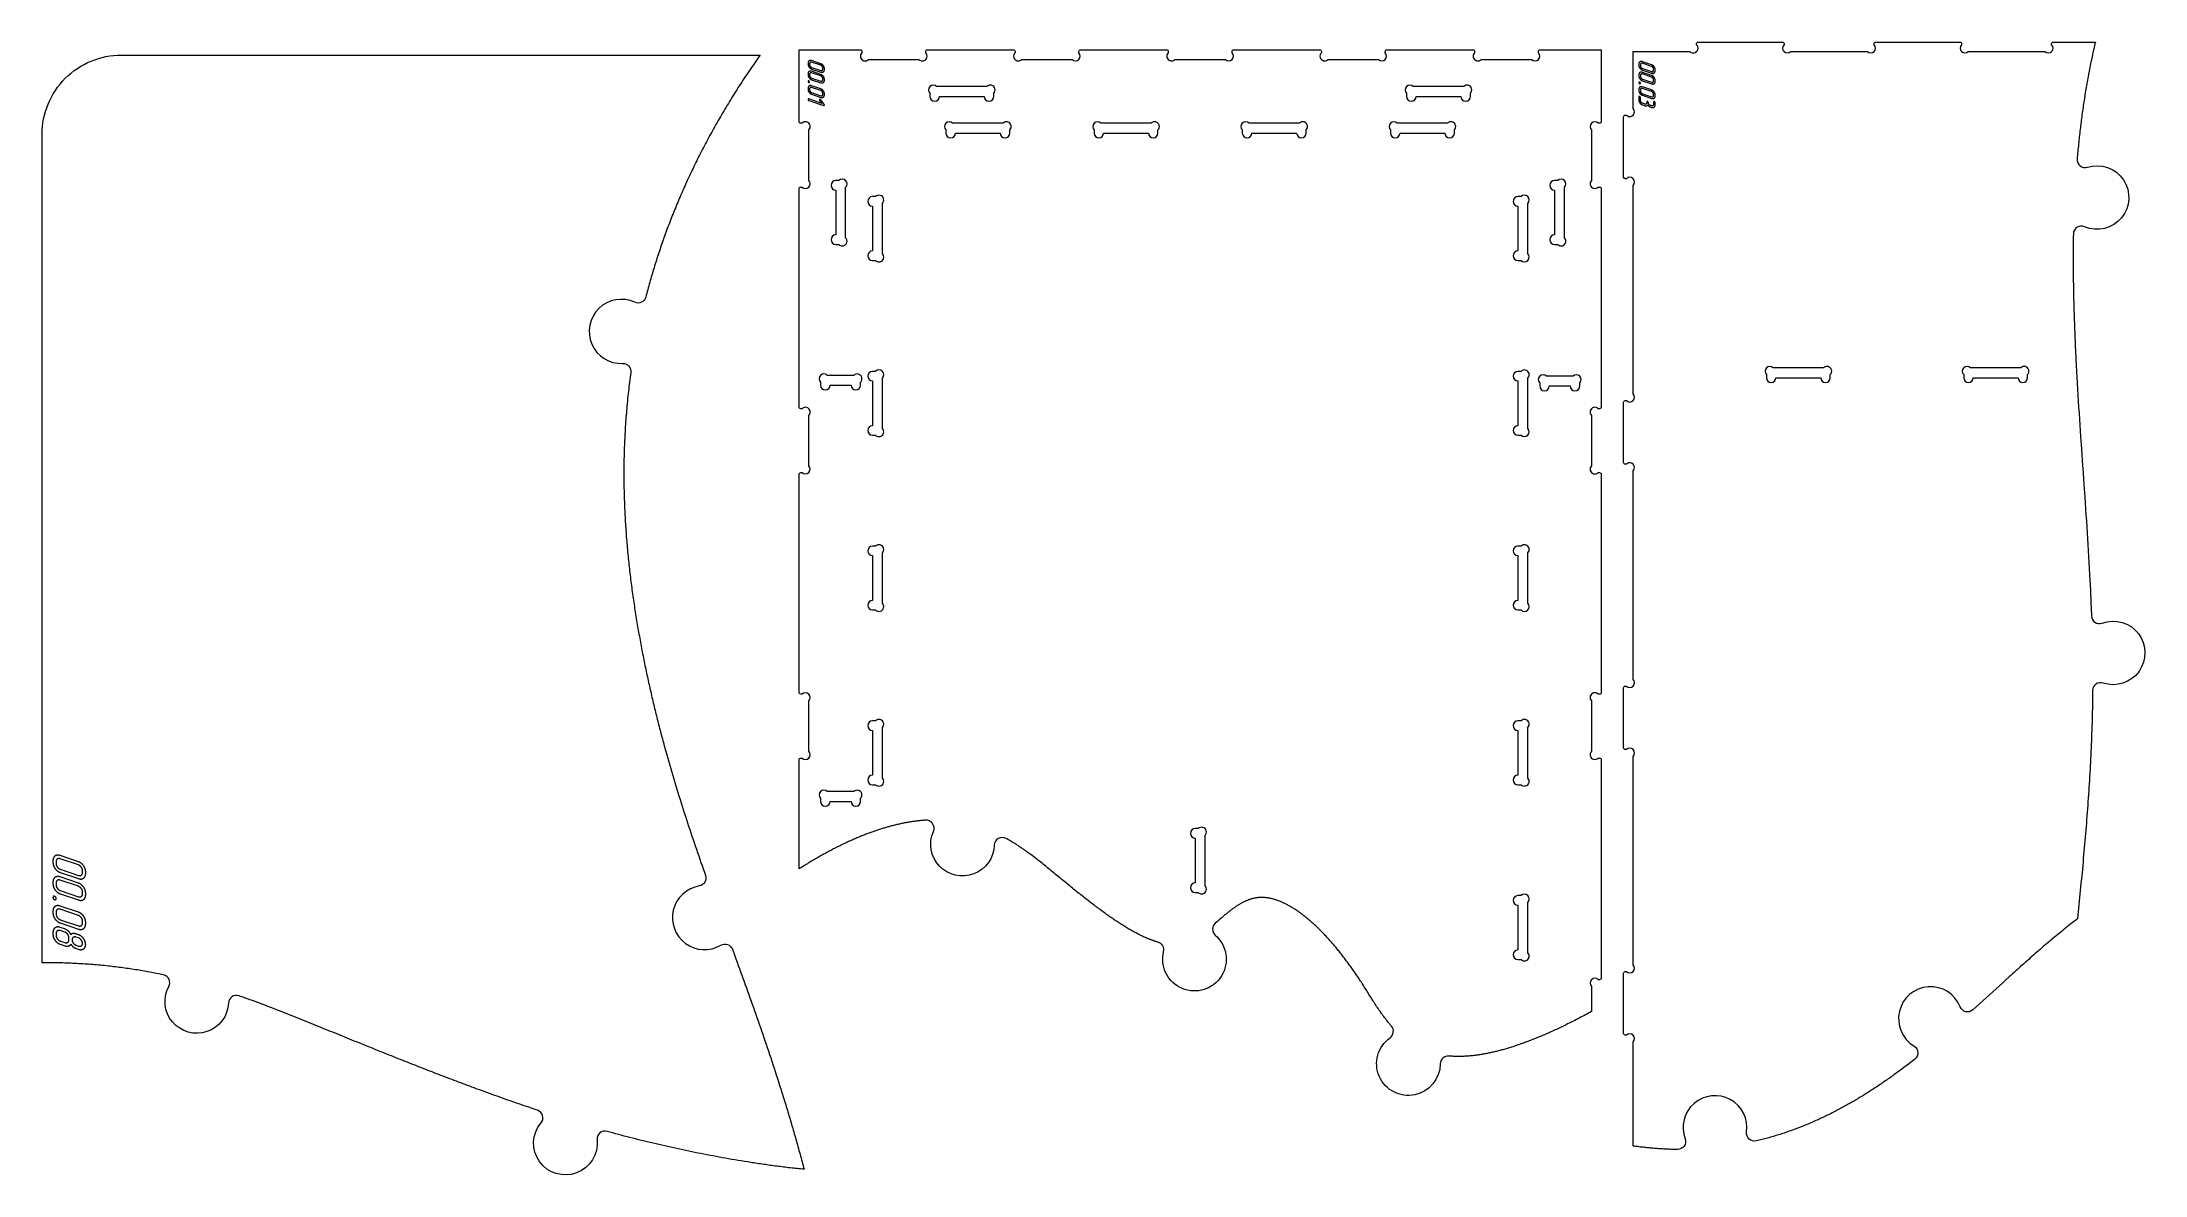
# Model space of a CAD drawing. Header units: millimetres. Extents: x 10 to 1334, y -723 to -10.
import ezdxf

# ---------------------------------------------------------------- set-up
doc = ezdxf.new("R2010")
doc.units = ezdxf.units.MM
doc.layers.add('Cut', color=7, linetype='Continuous', lineweight=0)
doc.layers.add('Mark', color=7, linetype='Continuous', lineweight=0)

msp = doc.modelspace()

# ---------------------------------------------------------------- linework, layer by layer
at = {"layer": 'Cut'}
for points in [[(1011.495223, -16.177663), (1047.252502, -16.177663, 1), (1051.495143, -11.935022), (1051.495143, -11.177673, -0.4142135624), (1052.495141, -10.177675), (1105.495035, -10.177675, -0.4142135624), (1106.495033, -11.177673), (1106.495033, -11.935022, 1), (1110.737674, -16.177663), (1158.962161, -16.177663, 1), (1163.204802, -11.935022), (1163.204802, -11.177673, -0.4142135624), (1164.2048, -10.177675), (1217.204694, -10.177675, -0.4142135624), (1218.204692, -11.177673), (1218.204692, -11.935022, 1), (1222.447333, -16.177663), (1270.67182, -16.177663, 1), (1274.914461, -11.935022), (1274.914461, -11.177673, -0.4142135624), (1275.914459, -10.177675), (1302.414406, -10.177675), (1302.148416, -11.312176), (1301.885461, -12.447214), (1301.625527, -13.582785), (1301.368601, -14.718887), (1301.11467, -15.855517), (1300.863721, -16.992673), (1300.615741, -18.130352), (1300.370715, -19.268551), (1300.128632, -20.407268), (1299.889477, -21.546499), (1299.653237, -22.686243), (1299.4199, -23.826496), (1299.189451, -24.967256), (1298.961878, -26.108521), (1298.737167, -27.250286), (1298.515305, -28.392551), (1298.296279, -29.535311), (1298.080075, -30.678565), (1297.86668, -31.82231), (1297.656082, -32.966543), (1297.448266, -34.111261), (1297.243219, -35.256462), (1297.040929, -36.402143), (1296.841381, -37.548302), (1296.644563, -38.694935), (1296.450462, -39.84204), (1296.259063, -40.989614), (1296.070354, -42.137655), (1295.884322, -43.28616), (1295.700953, -44.435127), (1295.520234, -45.584552), (1295.342152, -46.734433), (1295.166693, -47.884767), (1294.993845, -49.035551), (1294.823593, -50.186784), (1294.655925, -51.338462), (1294.490827, -52.490583), (1294.328287, -53.643143), (1294.16829, -54.79614), (1294.010824, -55.949572), (1293.855875, -57.103436), (1293.70343, -58.257729), (1293.553476, -59.412449), (1293.406, -60.567592), (1293.260987, -61.723157), (1293.118426, -62.87914), (1292.978303, -64.035538), (1292.840603, -65.19235), (1292.705315, -66.349572), (1292.572425, -67.507202), (1292.44192, -68.665237), (1292.313786, -69.823675), (1292.18801, -70.982512), (1292.064579, -72.141746), (1291.943479, -73.301374), (1291.824698, -74.461394), (1291.708222, -75.621803), (1291.594037, -76.782599), (1291.482131, -77.943778), (1291.372491, -79.105338), (1291.265102, -80.267276), (1291.159952, -81.42959), (1291.057027, -82.592277), (1290.956315, -83.755333, 0.5339585554), (1297.442186, -88.950322, -1.4385022724), (1295.557408, -126.396932, 0.5328789223), (1288.582967, -130.897609), (1288.550486, -132.764508), (1288.522145, -134.63205), (1288.497892, -136.500225), (1288.477673, -138.369022), (1288.461435, -140.238431), (1288.449126, -142.10844), (1288.440692, -143.97904), (1288.43608, -145.850218), (1288.435237, -147.721965), (1288.43811, -149.59427), (1288.444645, -151.467122), (1288.454791, -153.340511), (1288.468494, -155.214425), (1288.4857, -157.088854), (1288.506357, -158.963787), (1288.530411, -160.839214), (1288.55781, -162.715124), (1288.588501, -164.591506), (1288.622429, -166.46835), (1288.659543, -168.345644), (1288.69979, -170.223378), (1288.743115, -172.101541), (1288.789467, -173.980123), (1288.838791, -175.859113), (1288.891036, -177.7385), (1288.946147, -179.618274), (1289.004072, -181.498423), (1289.064758, -183.378937), (1289.128152, -185.259805), (1289.1942, -187.141017), (1289.26285, -189.022562), (1289.334048, -190.90443), (1289.407741, -192.786608), (1289.483877, -194.669087), (1289.562402, -196.551857), (1289.643264, -198.434905), (1289.726408, -200.318223), (1289.811783, -202.201798), (1289.899334, -204.08562), (1289.98901, -205.969679), (1290.080756, -207.853963), (1290.17452, -209.738463), (1290.367889, -213.508064), (1290.568692, -217.278397), (1290.776505, -221.049376), (1290.990903, -224.820915), (1291.211462, -228.592929), (1291.437757, -232.365331), (1291.669363, -236.138037), (1291.905857, -239.91096), (1292.146812, -243.684014), (1292.391806, -247.457115), (1292.640412, -251.230176), (1292.892208, -255.003112), (1293.146767, -258.775836), (1293.662481, -266.320309), (1294.184156, -273.862909), (1294.708397, -281.402951), (1295.231808, -288.939749), (1295.750991, -296.472617), (1296.007935, -300.237363), (1296.26255, -304.00087), (1296.514409, -307.763051), (1296.763089, -311.523822), (1297.008164, -315.283096), (1297.249211, -319.040788), (1297.485805, -322.796812), (1297.717521, -326.551082), (1297.943934, -330.303513), (1298.164621, -334.054018), (1298.379156, -337.802513), (1298.587115, -341.548912), (1298.788074, -345.293128), (1298.981607, -349.035076), (1299.075456, -350.905173), (1299.167291, -352.774671), (1299.257056, -354.643559), (1299.3447, -356.511826), (1299.430169, -358.379462), (1299.513411, -360.246457), (1299.594371, -362.112798), (1299.672998, -363.978476), (1299.749238, -365.84348), (1299.823037, -367.7078), (1299.894344, -369.571423), (1299.963104, -371.43434, 0.5106461698), (1306.692724, -375.943428, -1.4119830454), (1307.280434, -413.670943, 0.5096512784), (1300.694634, -418.371668), (1300.673162, -420.643207), (1300.64612, -422.913365), (1300.613579, -425.182169), (1300.575614, -427.449644), (1300.532298, -429.715819), (1300.483702, -431.980718), (1300.4299, -434.244368), (1300.370966, -436.506797), (1300.306971, -438.76803), (1300.237989, -441.028094), (1300.164094, -443.287015), (1300.085357, -445.54482), (1300.001851, -447.801535), (1299.913651, -450.057187), (1299.820828, -452.311802), (1299.723455, -454.565407), (1299.621607, -456.818028), (1299.515354, -459.069692), (1299.404771, -461.320424), (1299.289931, -463.570252), (1299.170905, -465.819202), (1299.047768, -468.067301), (1298.920592, -470.314574), (1298.789451, -472.561049), (1298.654416, -474.806752), (1298.515561, -477.051709), (1298.372959, -479.295946), (1298.226684, -481.539491), (1298.076807, -483.78237), (1297.923401, -486.024609), (1297.766541, -488.266234), (1297.606298, -490.507273), (1297.442746, -492.747751), (1297.275958, -494.987695), (1297.106005, -497.227131), (1296.932963, -499.466087), (1296.756903, -501.704588), (1296.577898, -503.942661), (1296.396021, -506.180332), (1296.211346, -508.417628), (1296.023945, -510.654575), (1295.833891, -512.8912), (1295.641257, -515.127529), (1295.446116, -517.363589), (1295.248541, -519.599406), (1295.048604, -521.835007), (1294.84638, -524.070418), (1294.641941, -526.305665), (1294.435359, -528.540775), (1294.226708, -530.775775), (1293.803489, -535.245549), (1293.372869, -539.715198), (1292.93543, -544.184934), (1292.491756, -548.654969), (1292.04243, -553.125515), (1291.588037, -557.596783), (1291.12916, -562.068985), (1290.090037, -562.859516), (1289.053056, -563.654623), (1288.018115, -564.454257), (1286.985111, -565.258369), (1285.953944, -566.066911), (1284.924509, -566.879833), (1283.896704, -567.697086), (1282.870428, -568.518621), (1281.845578, -569.344391), (1280.822051, -570.174344), (1279.799744, -571.008433), (1278.778557, -571.846609), (1277.758385, -572.688823), (1276.739128, -573.535026), (1275.720681, -574.385168), (1274.702944, -575.239201), (1273.685813, -576.097077), (1272.669186, -576.958745), (1271.652961, -577.824158), (1270.637035, -578.693265), (1269.621307, -579.566019), (1268.605672, -580.442371), (1267.59003, -581.322271), (1266.574278, -582.20567), (1265.558315, -583.092518), (1264.542076, -583.982741), (1263.525522, -584.876247), (1262.508614, -585.772942), (1261.491315, -586.672733), (1260.473586, -587.575528), (1259.455389, -588.481233), (1258.436685, -589.389756), (1257.417438, -590.301003), (1256.397607, -591.214881), (1255.377156, -592.131297), (1254.356046, -593.050159), (1253.334238, -593.971373), (1252.311695, -594.894845), (1251.288379, -595.820485), (1250.26425, -596.748197), (1249.239272, -597.677889), (1248.213405, -598.609469), (1246.158854, -600.477917), (1244.100291, -602.352797), (1242.037411, -604.233365), (1239.969909, -606.118877), (1237.897478, -608.008589), (1235.819813, -609.901756), (1233.736608, -611.797634), (1231.647558, -613.695479), (1229.552357, -615.594547), (1227.4507, -617.494093), (1225.34228, -619.393374, -0.5226073423), (1217.350111, -617.515331, 1.3955507403), (1188.337457, -642.158597, -0.5264232759), (1188.850757, -650.386488), (1187.477047, -651.457194), (1186.098836, -652.522843), (1184.716058, -653.58327), (1183.328645, -654.638313), (1181.936531, -655.687807), (1180.539647, -656.731589), (1179.137928, -657.769496), (1177.731305, -658.801363), (1177.026133, -659.314981), (1176.319711, -659.827028), (1175.612029, -660.337483), (1174.90308, -660.846326), (1174.192854, -661.353537), (1173.481344, -661.859095), (1172.76854, -662.36298), (1172.054435, -662.865171), (1171.339021, -663.365647), (1170.622288, -663.864389), (1169.904228, -664.361376), (1169.184834, -664.856587), (1168.464096, -665.350002), (1167.742007, -665.8416), (1167.018557, -666.331362), (1166.293738, -666.819267), (1165.567543, -667.305293), (1164.839962, -667.789421), (1164.110987, -668.271631), (1163.380611, -668.751901), (1162.648823, -669.230212), (1161.915617, -669.706543), (1161.180983, -670.180873), (1160.444914, -670.653182), (1159.7074, -671.12345), (1158.968434, -671.591656), (1158.228007, -672.05778), (1157.48611, -672.521801), (1156.742736, -672.983699), (1155.997876, -673.443454), (1155.251521, -673.901044), (1154.503663, -674.35645), (1153.754294, -674.80965), (1153.003405, -675.260626), (1152.250987, -675.709355), (1151.497034, -676.155819), (1150.741535, -676.599995), (1149.984483, -677.041864), (1149.22587, -677.481406), (1148.465686, -677.9186), (1147.703923, -678.353425), (1146.940574, -678.785861), (1146.17563, -679.215887), (1145.409081, -679.643484), (1144.640921, -680.068631), (1143.87114, -680.491306), (1143.09973, -680.911491), (1142.326683, -681.329164), (1141.55199, -681.744304), (1140.775644, -682.156893), (1139.997634, -682.566908), (1139.217954, -682.974329), (1138.436594, -683.379137), (1137.653547, -683.781311), (1136.868804, -684.18083), (1136.082356, -684.577673), (1135.294195, -684.971821), (1134.504313, -685.363253), (1133.712702, -685.751948), (1132.919352, -686.137886), (1132.124256, -686.521047), (1131.327405, -686.90141), (1130.52879, -687.278954), (1129.728404, -687.65366), (1128.926238, -688.025506), (1128.122284, -688.394473), (1127.316533, -688.760539), (1126.508976, -689.123685), (1125.699606, -689.48389), (1124.888414, -689.841134), (1124.075391, -690.195395), (1123.260529, -690.546654), (1122.443821, -690.894891), (1121.625256, -691.240084), (1120.804828, -691.582213), (1119.982527, -691.921258), (1119.158345, -692.257199), (1118.332274, -692.590015), (1117.504306, -692.919685), (1116.674431, -693.246189), (1115.842642, -693.569507), (1115.008931, -693.889618), (1114.173288, -694.206501), (1113.335705, -694.520137), (1112.496175, -694.830505), (1111.654688, -695.137584), (1110.811236, -695.441354), (1109.965811, -695.741794), (1109.118405, -696.038885), (1108.269008, -696.332605), (1107.417613, -696.622935), (1106.564211, -696.909853), (1105.708795, -697.193339), (1104.851354, -697.473373), (1103.991882, -697.749934), (1103.130369, -698.023003), (1102.266807, -698.292557), (1101.401189, -698.558578), (1100.533505, -698.821045), (1099.663746, -699.079936), (1098.791906, -699.335232), (1097.917974, -699.586913), (1097.041944, -699.834957), (1096.163806, -700.079345), (1095.283552, -700.320055), (1094.401174, -700.557068), (1093.516663, -700.790363), (1092.63001, -701.019919), (1091.741209, -701.245717), (1090.850249, -701.467735), (1089.957123, -701.685954), (1089.061822, -701.900352, -0.5287236263), (1082.958845, -696.328034, 1.2873725671), (1044.235404, -700.528626, -0.5277890662), (1039.48387, -707.280213), (1038.637854, -707.266941), (1037.790039, -707.250299), (1036.940419, -707.230274), (1036.08899, -707.206857), (1035.235748, -707.180034), (1034.380687, -707.149794), (1033.523803, -707.116126), (1032.665091, -707.079018), (1031.804546, -707.038459), (1030.942164, -706.994436), (1030.077939, -706.946939), (1029.211868, -706.895955), (1028.343945, -706.841474), (1027.474165, -706.783483), (1026.602524, -706.721971), (1025.729016, -706.656926), (1024.853638, -706.588336), (1023.976384, -706.516191), (1023.09725, -706.440478), (1022.216231, -706.361186), (1021.333322, -706.278303), (1020.448518, -706.191818), (1019.561815, -706.101719), (1018.673207, -706.007995), (1017.782691, -705.910633), (1016.89026, -705.809622), (1015.995911, -705.704951), (1015.099639, -705.596608), (1014.201439, -705.484582), (1013.301307, -705.36886), (1012.399236, -705.249432), (1011.495223, -705.126285), (1011.495223, -639.519065, 1), (1007.252582, -635.276424), (1006.495442, -635.276424, -0.4142135828), (1005.495444, -634.276426), (1005.495444, -596.276502, -0.4142135624), (1006.495442, -595.276504), (1007.252582, -595.276504, 1), (1011.495223, -591.033863), (1011.495223, -459.819425, 1), (1007.252582, -455.576784), (1006.495233, -455.576784, -0.4142135624), (1005.495235, -454.576786), (1005.495235, -416.576862, -0.4142135624), (1006.495233, -415.576864), (1007.252582, -415.576864, 1), (1011.495223, -411.334223), (1011.495223, -280.119784, 1), (1007.252582, -275.877143), (1006.495233, -275.877143, -0.4142135624), (1005.495235, -274.877145), (1005.495235, -236.877221, -0.4142135624), (1006.495233, -235.877223), (1007.252582, -235.877223, 1), (1011.495223, -231.634582), (1011.495223, -100.420144, 1), (1007.252582, -96.177503), (1006.495233, -96.177503, -0.4142135573), (1005.495235, -95.177505), (1005.495235, -57.177581, -0.4142135624), (1006.495233, -56.177583), (1007.252582, -56.177583, 1), (1011.495223, -51.934942)], [(462.081329, -18.34709), (461.220344, -19.567745), (460.364614, -20.788066), (459.514125, -22.008052), (458.668865, -23.227698), (457.82882, -24.447), (456.993977, -25.665956), (456.164324, -26.884561), (455.339846, -28.102814), (454.520533, -29.320709), (453.706369, -30.538243), (452.897342, -31.755414), (452.09344, -32.972218), (451.294649, -34.18865), (450.500955, -35.404709), (449.712347, -36.620389), (448.928811, -37.835689), (448.150333, -39.050604), (447.376902, -40.265131), (446.608503, -41.479267), (445.845124, -42.693007), (445.086752, -43.906349), (444.333373, -45.11929), (443.584975, -46.331825), (442.841545, -47.543951), (442.103069, -48.755666), (441.369535, -49.966964), (440.640929, -51.177844), (439.917239, -52.388301), (439.198451, -53.598332), (438.484553, -54.807934), (437.775531, -56.017103), (437.071372, -57.225835), (436.372063, -58.434128), (435.677592, -59.641977), (434.987945, -60.84938), (434.303109, -62.056333), (433.623071, -63.262832), (432.947818, -64.468875), (432.277337, -65.674457), (431.611615, -66.879575), (430.950639, -68.084225), (430.294396, -69.288405), (429.642872, -70.492111), (428.996056, -71.695339), (428.353933, -72.898085), (427.716491, -74.100348), (427.083717, -75.302122), (426.455597, -76.503404), (425.832119, -77.704192), (425.213269, -78.904482), (424.599035, -80.104269), (423.989403, -81.303551), (423.384361, -82.502325), (422.783895, -83.700587), (422.187993, -84.898332), (421.596641, -86.095559), (421.009826, -87.292263), (420.427535, -88.488442), (419.849756, -89.68409), (419.276474, -90.879207), (418.707678, -92.073786), (418.143354, -93.267826), (417.583489, -94.461323), (417.02807, -95.654273), (416.477083, -96.846673), (415.930517, -98.03852), (415.388357, -99.229809), (414.850592, -100.420538), (414.317207, -101.610703), (413.78819, -102.800301), (413.263527, -103.989328), (412.743206, -105.177781), (412.227214, -106.365656), (411.715538, -107.55295), (411.208163, -108.73966), (410.705079, -109.925781), (410.206271, -111.111311), (409.711726, -112.296246), (409.221431, -113.480582), (408.735374, -114.664317), (408.253542, -115.847447), (407.77592, -117.029968), (407.302497, -118.211876), (406.833258, -119.393169), (406.368192, -120.573843), (405.907285, -121.753895), (405.450524, -122.93332), (404.997896, -124.112116), (404.549388, -125.29028), (404.104987, -126.467807), (403.66468, -127.644694), (403.228454, -128.820938), (402.796295, -129.996535), (402.368191, -131.171482), (401.944129, -132.345776), (401.524096, -133.519413), (401.108078, -134.692389), (400.696062, -135.864702), (400.288037, -137.036347), (399.883988, -138.207321), (399.483902, -139.377621), (399.087766, -140.547243), (398.695569, -141.716185), (398.307295, -142.884441), (397.922933, -144.05201), (397.542469, -145.218887), (397.16589, -146.385069), (396.793183, -147.550553), (396.424336, -148.715335), (396.059334, -149.879412), (395.698166, -151.04278), (395.340817, -152.205436), (394.987276, -153.367376), (394.637529, -154.528598), (394.291562, -155.689096), (393.949363, -156.848869), (393.610919, -158.007913), (393.276217, -159.166223), (392.945244, -160.323797), (392.617986, -161.480632), (392.294431, -162.636723), (391.974566, -163.792068), (391.658377, -164.946662), (391.345851, -166.100503), (391.036976, -167.253587), (390.731739, -168.405911), (390.430126, -169.557471), (390.132125, -170.708263, -0.4684658301), (383.189274, -173.998802, 1.2715359682), (375.555852, -212.511191, -0.46858844), (380.718423, -218.203155), (380.509684, -219.706009), (380.306463, -221.20719), (380.108727, -222.706689), (379.916445, -224.204499), (379.729584, -225.70061), (379.548113, -227.195015), (379.372, -228.687704), (379.201212, -230.17867), (379.035719, -231.667904), (378.875486, -233.155397), (378.720484, -234.641141), (378.57068, -236.125128), (378.426041, -237.607348), (378.286536, -239.087795), (378.152133, -240.566458), (378.022799, -242.043331), (377.898504, -243.518403), (377.779215, -244.991668), (377.664899, -246.463115), (377.555526, -247.932738), (377.451062, -249.400527), (377.351476, -250.866474), (377.256737, -252.33057), (377.166811, -253.792808), (377.081667, -255.253178), (377.001274, -256.711673), (376.925598, -258.168283), (376.854609, -259.623), (376.788274, -261.075816), (376.726561, -262.526723), (376.669438, -263.975711), (376.616873, -265.422773), (376.568835, -266.867899), (376.525291, -268.311083), (376.486209, -269.752314), (376.451557, -271.191585), (376.421303, -272.628887), (376.395416, -274.064212), (376.373864, -275.497551), (376.356613, -276.928895), (376.343633, -278.358237), (376.334891, -279.785568), (376.330356, -281.21088), (376.329995, -282.634163), (376.333777, -284.05541), (376.341669, -285.474612), (376.35364, -286.89176), (376.369657, -288.306847), (376.389689, -289.719863), (376.413703, -291.1308), (376.441668, -292.53965), (376.473551, -293.946405), (376.509322, -295.351055), (376.548946, -296.753593), (376.592394, -298.15401), (376.639632, -299.552297), (376.690629, -300.948446), (376.745352, -302.342449), (376.80377, -303.734297), (376.865851, -305.123981), (376.931563, -306.511494), (377.000874, -307.896827), (377.073751, -309.279971), (377.150164, -310.660917), (377.230079, -312.039658), (377.313465, -313.416185), (377.40029, -314.79049), (377.490522, -316.162563), (377.584129, -317.532397), (377.681079, -318.899983), (377.781339, -320.265313), (377.884879, -321.628378), (377.991666, -322.989169), (378.101668, -324.347679), (378.214853, -325.703899), (378.331189, -327.05782), (378.450645, -328.409434), (378.573187, -329.758733), (378.698785, -331.105707), (378.827405, -332.450349), (378.959017, -333.792651), (379.093589, -335.132602), (379.231087, -336.470196), (379.371481, -337.805424), (379.514738, -339.138277), (379.660826, -340.468747), (379.809714, -341.796825), (379.961369, -343.122503), (380.115759, -344.445772), (380.272853, -345.766625), (380.432618, -347.085052), (380.595022, -348.401045), (380.760034, -349.714595), (380.927622, -351.025695), (381.097753, -352.334336), (381.270395, -353.640508), (381.445517, -354.944205), (381.623087, -356.245417), (381.803072, -357.544136), (381.985441, -358.840353), (382.170161, -360.13406), (382.357201, -361.425249), (382.546529, -362.71391), (382.738112, -364.000037), (382.931919, -365.283619), (383.127918, -366.56465), (383.326077, -367.843119), (383.526363, -369.119019), (383.728745, -370.392342), (383.933191, -371.663078), (384.139668, -372.93122), (384.348146, -374.196759), (384.558591, -375.459686), (384.770973, -376.719994), (384.985258, -377.977672), (385.201415, -379.232715), (385.419412, -380.485111), (385.639217, -381.734854), (385.860798, -382.981935), (386.084123, -384.226345), (386.30916, -385.468076), (386.535877, -386.707119), (386.764242, -387.943467), (386.994224, -389.177109), (387.225789, -390.408039), (387.458907, -391.636248), (387.693552, -392.861735), (387.929716, -394.084518), (388.167391, -395.304614), (388.406567, -396.522042), (388.647237, -397.736819), (388.889392, -398.948964), (389.133025, -400.158495), (389.378127, -401.36543), (389.62469, -402.569787), (389.872706, -403.771584), (390.122167, -404.97084), (390.373064, -406.167571), (390.625389, -407.361797), (390.879134, -408.553536), (391.134291, -409.742805), (391.390852, -410.929623), (391.648809, -412.114008), (391.908152, -413.295977), (392.168875, -414.47555), (392.430968, -415.652744), (392.694424, -416.827577), (392.959235, -418.000067), (393.225392, -419.170232), (393.492887, -420.338091), (393.761712, -421.503662), (394.031859, -422.666962), (394.303319, -423.828011), (394.576085, -424.986825), (394.850148, -426.143423), (395.1255, -427.297823), (395.402132, -428.450043), (395.680038, -429.600101), (395.959207, -430.748016), (396.239633, -431.893805), (396.521307, -433.037487), (396.80422, -434.17908), (397.088366, -435.318601), (397.373734, -436.456069), (397.660318, -437.591502), (397.948109, -438.724918), (398.237099, -439.856335), (398.527279, -440.985772), (398.818642, -442.113246), (399.111179, -443.238775), (399.404882, -444.362378), (399.699744, -445.484072), (399.995754, -446.603876), (400.292907, -447.721808), (400.591192, -448.837886), (400.890603, -449.952128), (401.191131, -451.064551), (401.492767, -452.175176), (401.795504, -453.284018), (402.099334, -454.391097), (402.404247, -455.49643), (402.710236, -456.600036), (403.32541, -458.802138), (403.94479, -460.997548), (404.568309, -463.186409), (405.195903, -465.368868), (405.827506, -467.545069), (406.463053, -469.715157), (407.102477, -471.879275), (407.745713, -474.03757), (408.392697, -476.190186), (409.043361, -478.337268), (409.697641, -480.47896), (410.355472, -482.615408), (411.016787, -484.746756), (411.681521, -486.873148), (412.349608, -488.99473), (413.020984, -491.111647), (413.695582, -493.224042), (414.373337, -495.332062), (415.054183, -497.43585), (415.738055, -499.535552), (416.424888, -501.631312), (417.114615, -503.723276), (417.807172, -505.811587), (418.502492, -507.89639), (419.20051, -509.977831), (419.901161, -512.056055), (420.604379, -514.131205), (421.310099, -516.203427), (422.018254, -518.272865), (422.72878, -520.339665), (423.441611, -522.40397), (424.156681, -524.465927), (424.873925, -526.525679), (425.593278, -528.583371), (426.314673, -530.639149), (427.038045, -532.693156), (427.763329, -534.745538, -0.4676291375), (423.853107, -541.349018, 1.2059442215), (437.374053, -578.67748, -0.4689696944), (444.613759, -581.26567), (446.087251, -585.299032), (446.824357, -587.318662), (447.561621, -589.340439), (448.298981, -591.364501), (449.036375, -593.390984), (449.773741, -595.420023), (450.511019, -597.451756), (451.248145, -599.486318), (451.985059, -601.523847), (452.721698, -603.564478), (453.458001, -605.608348), (454.193906, -607.655594), (454.929351, -609.706351), (455.664275, -611.760756), (456.398616, -613.818945), (457.132312, -615.881055), (457.865301, -617.947223), (458.597522, -620.017584), (459.328913, -622.092275), (460.059412, -624.171432), (460.788957, -626.255192), (461.517487, -628.343691), (462.24494, -630.437066), (462.971255, -632.535453), (463.696368, -634.638988), (464.420219, -636.747807), (465.142747, -638.862048), (465.863888, -640.981846), (466.583582, -643.107338), (467.301766, -645.23866), (468.01838, -647.375949), (468.733361, -649.519341), (469.446647, -651.668972), (470.158178, -653.824978), (470.86789, -655.987497), (471.575722, -658.156665), (472.281613, -660.332617), (472.985501, -662.515491), (473.687324, -664.705422), (474.38702, -666.902548), (475.084528, -669.107003), (475.779786, -671.318926), (476.126552, -672.42773), (476.472732, -673.538452), (476.818318, -674.651109), (477.163304, -675.765717), (477.50768, -676.882295), (477.851441, -678.000859), (478.194576, -679.121426), (478.53708, -680.244013), (478.878944, -681.368637), (479.220161, -682.495315), (479.560723, -683.624065), (479.900621, -684.754903), (480.239849, -685.887846), (480.578399, -687.022912), (480.916263, -688.160118), (481.253433, -689.299479), (481.589902, -690.441015), (481.925661, -691.584741), (482.260704, -692.730675), (482.595021, -693.878833), (482.928607, -695.029233), (483.261453, -696.181892), (483.59355, -697.336827), (483.924893, -698.494055), (484.255472, -699.653593), (484.58528, -700.815457), (484.91431, -701.979666), (485.242553, -703.146236), (485.570002, -704.315184), (485.896649, -705.486527), (486.222487, -706.660283), (486.547508, -707.836468), (486.871704, -709.015099), (487.195067, -710.196193), (487.517589, -711.379768), (487.839264, -712.565841), (488.160083, -713.754428), (488.480038, -714.945547), (488.799122, -716.139214), (489.117327, -717.335447), (489.434646, -718.534262), (489.75107, -719.735678), (488.657527, -719.631432), (487.567471, -719.524875), (486.480849, -719.416047), (485.397608, -719.304986), (484.317696, -719.191732), (483.24106, -719.076324), (482.167647, -718.9588), (481.097405, -718.839199), (480.030281, -718.717562), (478.966222, -718.593926), (477.905175, -718.468332), (476.847088, -718.340817), (475.791907, -718.211421), (474.739582, -718.080183), (473.690057, -717.947142), (472.643282, -717.812337), (471.599202, -717.675808), (470.557766, -717.537592), (469.518921, -717.39773), (468.482614, -717.25626), (467.448792, -717.113222), (466.417402, -716.968654), (465.388393, -716.822595), (464.36171, -716.675085), (463.337302, -716.526162), (462.315116, -716.375866), (461.295098, -716.224236), (460.277197, -716.071311), (459.26136, -715.917129), (458.247533, -715.76173), (457.235665, -715.605153), (456.225702, -715.447437), (455.217591, -715.288621), (454.211281, -715.128743), (452.203857, -714.805956), (450.203174, -714.479237), (448.209141, -714.148602), (446.221672, -713.814062), (444.240681, -713.475627), (442.266083, -713.133309), (440.297792, -712.787117), (438.335722, -712.437062), (436.379789, -712.083154), (434.429905, -711.725405), (432.485986, -711.363823), (430.547945, -710.998421), (428.615698, -710.629208), (426.689159, -710.256194), (424.768242, -709.879391), (422.852861, -709.498809), (420.942932, -709.114458), (419.038367, -708.726348), (417.139082, -708.334491), (415.244991, -707.938896), (413.356009, -707.539575), (411.472049, -707.136537), (409.593027, -706.729793), (407.718856, -706.319353), (405.849451, -705.905229), (403.984726, -705.48743), (402.124596, -705.065967), (400.268975, -704.640851), (398.417778, -704.212091), (396.570918, -703.779699), (394.728311, -703.343684), (392.88987, -702.904058), (391.05551, -702.460831), (389.225146, -702.014013), (387.398692, -701.563615), (385.576061, -701.109647), (383.757169, -700.652119), (381.941931, -700.191043), (380.130259, -699.726429), (378.322069, -699.258286), (376.517275, -698.786627), (374.715792, -698.31146), (372.917534, -697.832797), (371.122414, -697.350648), (369.330349, -696.865023), (367.541251, -696.375933), (365.755036, -695.883389, 0.5285458069), (359.447597, -701.220748, -1.5081410743), (324.202607, -690.478285, 0.5290967064), (321.936322, -682.527482), (320.561295, -682.071037), (319.18664, -681.612613), (316.438276, -680.689846), (313.690894, -679.759224), (310.944155, -678.820788), (308.197723, -677.874578), (305.45126, -676.920637), (302.70443, -675.959005), (299.956895, -674.989723), (297.208318, -674.012834), (294.458361, -673.028377), (291.706688, -672.036395), (288.952962, -671.036928), (286.196845, -670.030019), (283.438, -669.015707), (282.057449, -668.505788), (280.676089, -667.994035), (279.29388, -667.480451), (277.910777, -666.965043), (276.52674, -666.447815), (275.141725, -665.928773), (273.755692, -665.407922), (272.368597, -664.885266), (270.980399, -664.360812), (269.591055, -663.834564), (268.200523, -663.306527), (266.808762, -662.776707), (265.415728, -662.245109), (264.02138, -661.711737), (262.625676, -661.176598), (261.228574, -660.639695), (259.830031, -660.101035), (258.430005, -659.560623), (257.028454, -659.018463), (255.625337, -658.474561), (254.22061, -657.928922), (252.814231, -657.381551), (251.406159, -656.832453), (249.996352, -656.281634), (248.584767, -655.729098), (247.171362, -655.174851), (245.756094, -654.618898), (244.338923, -654.061244), (242.919805, -653.501895), (241.498699, -652.940854), (240.075562, -652.378128), (238.650352, -651.813722), (237.223027, -651.247641), (235.793546, -650.679889), (234.361864, -650.110473), (232.927942, -649.539397), (231.491736, -648.966667), (230.053204, -648.392287), (228.612305, -647.816263), (227.168995, -647.2386), (225.723234, -646.659303), (224.274978, -646.078377), (222.824185, -645.495827), (221.370815, -644.91166), (219.914823, -644.325878), (218.456169, -643.738489), (216.994809, -643.149497), (215.530703, -642.558907), (214.063807, -641.966724), (212.594079, -641.372954), (211.121478, -640.777601), (209.645962, -640.180671), (208.167487, -639.582169), (206.686013, -638.982101), (205.201496, -638.38047), (203.713895, -637.777283), (202.223167, -637.172545), (200.729271, -636.56626), (199.232164, -635.958434), (197.731805, -635.349073), (196.22815, -634.73818), (194.721158, -634.125762), (193.210786, -633.511823), (191.696994, -632.896369), (190.179737, -632.279405), (188.658975, -631.660936), (187.134665, -631.040967), (185.606764, -630.419503), (184.075232, -629.79655), (182.540025, -629.172112), (181.001088, -628.546222), (179.4583, -627.919031), (177.911522, -627.290729), (176.360615, -626.661502), (174.805441, -626.03154), (173.24586, -625.40103), (171.681733, -624.77016), (170.112921, -624.139119), (168.539286, -623.508094), (166.960688, -622.877275), (165.376988, -622.246847), (163.788047, -621.617001), (162.193727, -620.987924), (160.593888, -620.359803), (158.988391, -619.732828), (157.377098, -619.107186), (155.759869, -618.483065), (154.136565, -617.860653), (152.507048, -617.240139), (150.871178, -616.621711), (149.228816, -616.005556), (147.579824, -615.391863), (145.924062, -614.78082), (144.261391, -614.172614), (142.591673, -613.567435), (140.914768, -612.96547), (140.073577, -612.665751), (139.230537, -612.366907), (138.385631, -612.06896), (137.538842, -611.771934), (136.690152, -611.475853), (135.839543, -611.180739), (134.986999, -610.886618), (134.132502, -610.593511, 0.4991138139), (127.52034, -615.081588, -1.2526342972), (89.947748, -604.6038, 0.5012046794), (86.579635, -597.334659), (85.508648, -597.110691), (84.434227, -596.889437), (83.35635, -596.670928), (82.274994, -596.455195), (81.190137, -596.242267), (80.101756, -596.032175), (79.009829, -595.82495), (77.914334, -595.620622), (76.815247, -595.419221), (75.712547, -595.220778), (74.60621, -595.025323), (73.496215, -594.832886), (72.382539, -594.643499), (71.26516, -594.457191), (70.144055, -594.273993), (69.019201, -594.093935), (67.890576, -593.917048), (66.758158, -593.743361), (65.621925, -593.572906), (64.481853, -593.405713), (63.33792, -593.241812), (62.190104, -593.081234), (61.038382, -592.924009), (59.882732, -592.770167), (58.723132, -592.619739), (57.559558, -592.472756), (56.391989, -592.329247), (55.220401, -592.189243), (54.044773, -592.052775), (52.865083, -591.919873), (51.681306, -591.790567), (50.493422, -591.664887), (49.301407, -591.542865), (48.10524, -591.42453), (46.904897, -591.309914), (45.700356, -591.199045), (44.491595, -591.091956), (43.278592, -590.988675), (42.061323, -590.889235), (40.839766, -590.793664), (39.613899, -590.701993), (38.3837, -590.614254), (37.149145, -590.530475), (35.910213, -590.450688), (34.666881, -590.374923), (33.419126, -590.303211), (32.166927, -590.235581), (30.910259, -590.172065), (29.649102, -590.112692), (28.383433, -590.057494), (27.113228, -590.0065), (25.838467, -589.95974), (24.559125, -589.917246), (23.275182, -589.879048), (21.986613, -589.845176), (20.693397, -589.81566), (19.395512, -589.790531), (18.092934, -589.76982), (16.785642, -589.753556), (15.473613, -589.74177), (14.156824, -589.734493), (12.835253, -589.731755), (11.508877, -589.733586), (10.177675, -589.740017), (10.177675, -68.346993, -0.4142135828), (60.177575, -18.34709)], [(486.619438, -15.076734), (525.119361, -15.076734, -0.4142135624), (526.119359, -16.076732), (526.119359, -16.934081, 1), (530.362, -21.176722), (562.076637, -21.176722, 1), (566.319278, -16.934081), (566.319278, -16.076732, -0.4142135624), (567.319276, -15.076734), (621.519168, -15.076734, -0.4142135624), (622.519166, -16.076732), (622.519166, -16.934081, 1), (626.761807, -21.176722), (658.476445, -21.176722, 1), (662.719086, -16.934081), (662.719086, -16.076732, -0.4142135624), (663.719084, -15.076734), (717.918975, -15.076734, -0.4142135624), (718.918973, -16.076732), (718.918973, -16.934081, 1), (723.161614, -21.176722), (754.876252, -21.176722, 1), (759.118893, -16.934081), (759.118893, -16.076732, -0.4142135624), (760.118891, -15.076734), (814.318782, -15.076734, -0.4142135624), (815.31878, -16.076732), (815.31878, -16.934081, 1), (819.561421, -21.176722), (851.276059, -21.176722, 1), (855.5187, -16.934081), (855.5187, -16.076732, -0.4142135624), (856.518698, -15.076734), (910.71859, -15.076734, -0.4142135624), (911.718588, -16.076732), (911.718588, -16.934081, 1), (915.961229, -21.176722), (947.675866, -21.176722, 1), (951.918507, -16.934081), (951.918507, -16.076732, -0.4142135624), (952.918505, -15.076734), (991.418428, -15.076734), (991.418428, -60.276643, -0.4142135624), (990.41843, -61.276641), (989.561081, -61.276641, 1), (985.31844, -65.519282), (985.31844, -97.23392, 1), (989.561081, -101.476561), (990.41843, -101.476561, -0.4142135624), (991.418428, -102.47656), (991.418428, -239.976284, -0.4142135624), (990.41843, -240.976282), (989.561081, -240.976282, 1), (985.31844, -245.218923), (985.31844, -276.933561, 1), (989.561081, -281.176202), (990.41843, -281.176202, -0.4142135624), (991.418428, -282.1762), (991.418428, -419.675925, -0.4142135624), (990.41843, -420.675923), (989.561081, -420.675923, 1), (985.31844, -424.918564), (985.31844, -456.633201, 1), (989.561081, -460.875842), (990.41843, -460.875842, -0.4142135624), (991.418428, -461.87584), (991.418428, -599.375565, -0.4142135624), (990.41843, -600.375563), (989.561081, -600.375563, 1), (985.31844, -604.618204), (985.31844, -620.475523), (984.342426, -621.005244), (983.371409, -621.529243), (982.405374, -622.04754), (981.444305, -622.560155), (980.488187, -623.067108), (979.537002, -623.568417), (978.590736, -624.064102), (977.649371, -624.554183), (976.712893, -625.038679), (975.781284, -625.517611), (974.854529, -625.990996), (973.932613, -626.458856), (973.015518, -626.921209), (972.103229, -627.378075), (971.195731, -627.829473), (970.293006, -628.275423), (969.395039, -628.715945), (968.501814, -629.151058), (967.613315, -629.580781), (966.729526, -630.005135), (965.850431, -630.424138), (964.976013, -630.83781), (964.106258, -631.24617), (963.241148, -631.649239), (962.380668, -632.047036), (961.524802, -632.43958), (960.673534, -632.826891), (959.826847, -633.208987), (958.984727, -633.58589), (958.147156, -633.957618), (957.314119, -634.324191), (956.485599, -634.685628), (955.661582, -635.041949), (954.84205, -635.393173), (954.026988, -635.739321), (953.21638, -636.08041), (952.410209, -636.416462), (951.60846, -636.747496), (950.811117, -637.07353), (950.018163, -637.394585), (949.229584, -637.71068), (948.445361, -638.021834), (947.665481, -638.328068), (946.889926, -638.6294), (946.118681, -638.92585), (945.351729, -639.217438), (944.589055, -639.504184), (943.830643, -639.786106), (943.076476, -640.063224), (942.326539, -640.335558), (941.580815, -640.603127), (940.839289, -640.865951), (940.101945, -641.12405), (939.368766, -641.377442), (938.639736, -641.626148), (937.91484, -641.870187), (937.194062, -642.109578), (936.477385, -642.344341), (935.764794, -642.574496), (935.056272, -642.800061), (934.351804, -643.021057), (933.651373, -643.237504), (932.954963, -643.449419), (932.262559, -643.656824), (931.574144, -643.859738), (930.889703, -644.05818), (930.209219, -644.252169), (929.532677, -644.441725), (928.86006, -644.626869), (928.191352, -644.807618), (927.526538, -644.983994), (926.865601, -645.156014), (926.208526, -645.3237), (925.555295, -645.487069), (924.905894, -645.646143), (924.260307, -645.80094), (923.618517, -645.95148), (922.980508, -646.097782), (922.346264, -646.239867), (921.71577, -646.377752), (921.089009, -646.511459), (920.465965, -646.641006), (919.846622, -646.766414), (919.230965, -646.887701), (918.618977, -647.004887), (918.010642, -647.117992), (917.405944, -647.227034), (916.804868, -647.332035), (916.207396, -647.433013), (915.613514, -647.529987), (915.023205, -647.622978), (914.436453, -647.712004), (913.853243, -647.797086), (913.273557, -647.878242), (912.697381, -647.955493), (912.124698, -648.028858), (911.555491, -648.098356), (910.989746, -648.164007), (910.427446, -648.22583), (909.868575, -648.283846), (909.313118, -648.338073), (908.761057, -648.38853), (908.212377, -648.435239), (907.667062, -648.478217), (907.125097, -648.517485), (906.586464, -648.553062), (906.051148, -648.584968), (905.519134, -648.613222), (904.990404, -648.637843), (904.464943, -648.658852), (903.942735, -648.676267), (903.423765, -648.690109), (902.908015, -648.700396), (902.39547, -648.707149), (901.886114, -648.710386), (901.379931, -648.710128), (900.876905, -648.706394), (900.377019, -648.699203), (899.880259, -648.688575), (899.386608, -648.674529), (898.896049, -648.657086), (898.408567, -648.636263), (897.924146, -648.612082), (897.44277, -648.584561), (896.964423, -648.553721), (896.489088, -648.519579), (896.01675, -648.482157), (895.547393, -648.441474, 0.438947968), (890.097219, -653.388767, -1.6362159093), (858.524484, -636.947911, 0.4451848994), (859.38473, -629.566928), (859.101657, -629.243494), (858.820282, -628.918499), (858.540578, -628.591975), (858.262519, -628.263952), (857.986081, -627.934462), (857.711238, -627.603536), (857.437965, -627.271205), (857.166235, -626.937499), (856.627307, -626.266089), (856.094249, -625.589554), (855.566859, -624.908142), (855.044933, -624.222102), (854.528267, -623.531682), (854.016658, -622.83713), (853.509902, -622.138694), (853.007796, -621.436623), (852.510137, -620.731164), (852.01672, -620.022566), (851.527342, -619.311077), (851.0418, -618.596945), (850.559889, -617.880419), (850.081408, -617.161746), (849.606151, -616.441175), (849.133916, -615.718954), (848.664499, -614.995332), (848.197696, -614.270556), (847.733305, -613.544874), (847.27112, -612.818535), (846.352559, -611.364878), (845.440385, -609.911572), (844.53297, -608.4606), (843.628685, -607.013949), (842.725902, -605.573605), (842.274565, -604.856418), (841.822993, -604.141553), (841.370982, -603.429256), (840.918329, -602.719778), (840.46483, -602.013365), (840.010302, -601.310248), (839.5547, -600.610515), (839.098047, -599.914196), (838.640362, -599.221317), (838.181668, -598.531906), (837.721986, -597.845988), (837.261336, -597.163593), (836.79974, -596.484747), (836.33722, -595.809477), (835.873796, -595.137811), (835.40949, -594.469775), (834.944322, -593.805398), (834.478314, -593.144705), (834.011488, -592.487725), (833.543864, -591.834485), (833.075464, -591.185012), (832.606309, -590.539333), (832.136419, -589.897475), (831.665817, -589.259466), (831.194524, -588.625333), (830.72256, -587.995102), (830.249947, -587.368803), (829.776706, -586.74646), (829.302858, -586.128103), (828.828425, -585.513757), (828.353428, -584.903451), (827.877887, -584.297211), (827.401825, -583.695065), (826.925261, -583.09704), (826.448219, -582.503163), (825.970718, -581.913461), (825.49278, -581.327962), (825.014426, -580.746693), (824.535677, -580.169681), (824.056555, -579.596953), (823.577081, -579.028537), (823.097276, -578.464459), (822.61716, -577.904748), (822.136757, -577.34943), (821.656085, -576.798532), (821.175168, -576.252082), (820.694025, -575.710107), (820.212679, -575.172634), (819.73115, -574.63969), (819.249459, -574.111304), (818.767629, -573.587501), (818.285679, -573.068309), (817.803632, -572.553755), (817.321508, -572.043867), (816.839328, -571.538672), (816.357115, -571.038197), (815.874888, -570.542469), (815.39267, -570.051516), (814.910481, -569.565364), (814.428343, -569.084041), (813.946276, -568.607574), (813.464303, -568.135991), (812.982444, -567.669319), (812.50072, -567.207584), (812.019153, -566.750815), (811.537764, -566.299037), (811.056574, -565.85228), (810.575604, -565.410569), (810.094875, -564.973932), (809.61441, -564.542397), (809.134228, -564.115989), (808.654351, -563.694738), (808.174801, -563.27867), (807.695598, -562.867812), (807.216763, -562.462191), (806.738319, -562.061835), (806.260286, -561.666771), (805.782685, -561.277025), (805.305538, -560.892627), (804.828865, -560.513601), (804.352688, -560.139977), (803.877029, -559.771781), (803.401908, -559.40904), (802.927346, -559.051781), (802.453365, -558.700032), (801.979986, -558.353821), (801.50723, -558.013173), (801.035119, -557.678117), (800.563673, -557.348679), (800.092914, -557.024887), (799.622863, -556.706769), (799.153541, -556.394351), (798.68497, -556.08766), (798.21717, -555.786724), (797.750163, -555.491571), (797.283969, -555.202226), (796.818612, -554.918718), (796.35411, -554.641074), (795.890486, -554.369321), (795.427761, -554.103486), (794.965956, -553.843596), (794.505092, -553.589679), (794.045191, -553.341762), (793.586273, -553.099872), (793.128361, -552.864037), (792.671474, -552.634283), (792.215634, -552.410638), (791.760863, -552.193129), (791.307182, -551.981783), (790.854611, -551.776628), (790.403173, -551.57769), (789.952888, -551.384998), (789.503777, -551.198578), (789.055862, -551.018457), (788.609164, -550.844663), (788.163704, -550.677223), (787.719504, -550.516163), (787.276583, -550.361513), (786.834965, -550.213298), (786.394669, -550.071545), (785.955718, -549.936283), (785.518132, -549.807538), (785.081933, -549.685338), (784.647141, -549.569709), (784.213778, -549.46068), (783.781865, -549.358276), (783.351424, -549.262526), (782.922475, -549.173457), (782.49504, -549.091096), (782.06914, -549.01547), (781.644796, -548.946606), (781.22203, -548.884532), (780.800862, -548.829274), (780.381314, -548.780861), (779.963407, -548.739319), (779.547162, -548.704676), (779.1326, -548.676958), (778.719743, -548.656193), (778.308612, -548.642409), (777.899228, -548.635632), (777.491613, -548.63589), (777.085786, -548.643209), (776.68177, -548.657618), (776.279586, -548.679143), (775.879255, -548.707812), (775.480783, -548.74361), (775.084145, -548.786449), (774.689315, -548.836227), (774.296265, -548.892847), (773.904968, -548.956209), (773.515396, -549.026215), (773.127524, -549.102764), (772.741322, -549.185758), (772.356765, -549.275099), (771.973824, -549.370686), (771.592473, -549.47242), (771.212684, -549.580203), (770.834431, -549.693936), (770.457685, -549.813519), (770.08242, -549.938853), (769.708609, -550.06984), (769.336224, -550.206379), (768.965237, -550.348372), (768.595623, -550.49572), (768.227353, -550.648324), (767.8604, -550.806084), (767.494737, -550.968902), (767.130337, -551.136678), (766.767173, -551.309314), (766.405217, -551.48671), (766.044443, -551.668767), (765.684822, -551.855385), (765.326328, -552.046467), (764.968933, -552.241912), (764.61261, -552.441622), (764.257333, -552.645498), (763.903073, -552.85344), (763.549804, -553.065349), (763.197498, -553.281127), (762.846128, -553.500674), (762.495666, -553.723891), (762.146087, -553.950678), (761.797362, -554.180938), (761.449463, -554.41457), (761.102365, -554.651476), (760.75604, -554.891557), (760.410459, -555.134712), (760.065598, -555.380845), (759.721427, -555.629854), (759.377919, -555.881641), (759.035049, -556.136108), (758.692787, -556.393154), (758.351108, -556.652681), (758.009983, -556.91459), (757.669386, -557.178781), (757.329289, -557.445156), (756.989666, -557.713615), (756.650488, -557.984059), (755.973361, -558.530507), (755.297691, -559.083707), (754.62326, -559.642866), (753.94985, -560.20719), (753.277243, -560.775888), (752.605222, -561.348167), (751.933568, -561.923233), (751.262064, -562.500294), (749.918633, -563.657228), (748.573186, -564.812627, 0.458532369), (748.548868, -572.390043, -1.7819335685), (716.019685, -582.761012, 0.4056244187), (712.490105, -576.755066), (712.215834, -576.678618), (711.940865, -576.600189), (711.665198, -576.519783), (711.388832, -576.437407), (711.111767, -576.353067), (710.834003, -576.266769), (710.555538, -576.178518), (710.276373, -576.088322), (709.996506, -575.996185), (709.715938, -575.902115), (709.434667, -575.806116), (709.152693, -575.708195), (708.870016, -575.608358), (708.586634, -575.50661), (708.302549, -575.402959), (708.017758, -575.297409), (707.732261, -575.189967), (707.446058, -575.080639), (707.159148, -574.969431), (706.871532, -574.856349), (706.294174, -574.624585), (705.71398, -574.385397), (705.130947, -574.138832), (704.545069, -573.884938), (703.956342, -573.623763), (703.364762, -573.355355), (702.770324, -573.079762), (702.173025, -572.797032), (701.572859, -572.507212), (700.969823, -572.210352), (700.363912, -571.906498), (699.755121, -571.595699), (699.143447, -571.278003), (698.528885, -570.953458), (697.911431, -570.622111), (697.291079, -570.284011), (696.667827, -569.939205), (696.041669, -569.587742), (695.412601, -569.229669), (694.78062, -568.865035), (694.145719, -568.493887), (693.507896, -568.116273), (692.867145, -567.732242), (692.223463, -567.341841), (691.576845, -566.945118), (690.927286, -566.542121), (690.274783, -566.132899), (689.619331, -565.717498), (688.960925, -565.295968), (688.299561, -564.868355), (687.635236, -564.434709), (686.967943, -563.995076), (686.29768, -563.549506), (685.624442, -563.098045), (684.948224, -562.640742), (684.269022, -562.177645), (683.586832, -561.708801), (682.90165, -561.234259), (682.21347, -560.754067), (681.522289, -560.268273), (680.828102, -559.776924), (680.130905, -559.280068), (679.430693, -558.777754), (678.727463, -558.270029), (678.021209, -557.756942), (677.311928, -557.23854), (676.599615, -556.714872), (675.884266, -556.185984), (675.165876, -555.651926), (674.444441, -555.112745), (673.719957, -554.568489), (672.992419, -554.019207), (672.261823, -553.464945), (671.528165, -552.905753), (670.79144, -552.341677), (670.051643, -551.772766), (669.308772, -551.199068), (668.56282, -550.620631), (667.813784, -550.037503), (667.06166, -549.449732), (666.306442, -548.857365), (665.548127, -548.260451), (664.786711, -547.659038), (664.022189, -547.053173), (663.254556, -546.442905), (662.483808, -545.828281), (661.709942, -545.20935), (660.932952, -544.586159), (660.152834, -543.958757), (659.369584, -543.327191), (658.583197, -542.691509), (657.793669, -542.05176), (657.000997, -541.407991), (656.205174, -540.76025), (655.406198, -540.108585), (654.604063, -539.453044), (653.798766, -538.793676), (652.990301, -538.130527), (652.178665, -537.463646), (651.363853, -536.793082), (650.545862, -536.118881), (649.724685, -535.441092), (648.900303, -534.759798), (648.072597, -534.075287), (647.241412, -533.387921), (646.406594, -532.698063), (645.567989, -532.006074), (644.725443, -531.312318), (643.878801, -530.617156), (643.027909, -529.920952), (642.172614, -529.224066), (641.31276, -528.526861), (640.448193, -527.8297), (639.57876, -527.132945), (638.704306, -526.436959), (637.824677, -525.742103), (636.939719, -525.04874), (636.049276, -524.357232), (635.153197, -523.667942), (634.251324, -522.981232), (633.343506, -522.297463), (632.429587, -521.617), (631.509414, -520.940203), (630.582831, -520.267435), (630.117088, -519.932675), (629.649685, -519.599058), (629.180603, -519.26663), (628.709822, -518.935435), (628.237323, -518.605519), (627.763087, -518.276928), (627.287094, -517.949706), (626.809326, -517.623899), (626.329763, -517.299553), (625.848385, -516.976711), (625.365174, -516.655421), (624.880109, -516.335726), (624.393173, -516.017673), (623.904346, -515.701306), (623.413607, -515.386671), (622.920939, -515.073814), (622.426321, -514.762779), (621.929735, -514.453611), (621.431161, -514.146357), (620.93058, -513.841061), (620.427972, -513.537768), (619.923319, -513.236525), (619.416601, -512.937375), (618.907799, -512.640365), (618.396893, -512.34554), (617.883864, -512.052945), (617.368694, -511.762625), (616.851361, -511.474626, 0.5615095542), (609.433009, -515.701688, -1.2151723326), (571.15507, -507.010855, 0.5644714232), (566.244534, -499.997613), (565.741978, -500.033018), (565.237775, -500.07108), (564.731921, -500.111813), (564.224409, -500.155229), (563.715234, -500.201341), (563.20439, -500.250163), (562.691871, -500.301708), (562.177672, -500.355989), (561.661787, -500.413019), (561.144212, -500.472812), (560.624939, -500.535381), (560.103963, -500.600738), (559.58128, -500.668897), (559.056882, -500.739872), (558.530766, -500.813675), (558.002924, -500.890319), (557.473351, -500.969818), (556.942043, -501.052185), (556.408992, -501.137434), (555.874194, -501.225576), (555.337644, -501.316626), (554.799334, -501.410597), (554.25926, -501.507501), (553.717416, -501.607353), (553.173797, -501.710164), (552.628396, -501.815949), (552.081209, -501.924721), (551.53223, -502.036492), (550.981452, -502.151276), (550.428871, -502.269087), (549.874481, -502.389936), (549.318276, -502.513838), (548.76025, -502.640806), (548.200399, -502.770853), (547.638716, -502.903991), (547.075195, -503.040235), (546.509832, -503.179597), (545.942621, -503.322091), (545.373555, -503.46773), (544.802629, -503.616526), (544.229839, -503.768493), (543.655177, -503.923645), (543.078639, -504.081995), (542.500219, -504.243555), (541.919911, -504.408338), (541.33771, -504.576359), (540.753609, -504.74763), (540.167604, -504.922165), (539.579689, -505.099976), (538.989859, -505.281076), (538.398106, -505.46548), (537.804427, -505.6532), (537.208815, -505.844249), (536.611265, -506.03864), (536.011771, -506.236388), (535.410327, -506.437504), (534.806929, -506.642002), (534.20157, -506.849895), (533.594244, -507.061197), (532.984947, -507.27592), (532.373672, -507.494078), (531.760413, -507.715684), (531.145167, -507.940751), (530.527925, -508.169292), (529.908684, -508.401321), (529.287437, -508.636851), (528.664179, -508.875894), (528.038905, -509.118464), (527.411607, -509.364575), (526.782282, -509.614239), (526.150923, -509.867469), (525.517525, -510.12428), (524.882082, -510.384683), (524.244589, -510.648692), (523.605039, -510.916321), (522.963428, -511.187582), (522.319749, -511.462489), (521.673998, -511.741055), (521.026168, -512.023293), (520.376254, -512.309216), (519.72425, -512.598837), (519.070151, -512.89217), (518.413951, -513.189228), (517.755644, -513.490023), (517.095225, -513.79457), (516.432688, -514.102881), (515.768028, -514.41497), (515.101238, -514.730849), (514.432314, -515.050532), (513.76125, -515.374032), (513.08804, -515.701362), (512.412678, -516.032536), (511.73516, -516.367567), (511.055479, -516.706467), (510.373629, -517.04925), (509.689605, -517.395929), (509.003402, -517.746517), (508.315014, -518.101028), (507.624435, -518.459475), (506.931659, -518.821871), (506.236682, -519.188228), (505.539497, -519.558561), (504.840099, -519.932882), (504.138482, -520.311205), (503.43464, -520.693543), (502.728569, -521.079908), (502.020262, -521.470315), (501.309713, -521.864776), (500.596918, -522.263304), (499.88187, -522.665913), (499.164564, -523.072616), (498.444995, -523.483427), (497.723156, -523.898357), (496.999042, -524.317421), (496.272648, -524.740631), (495.543967, -525.168001), (494.812995, -525.599544), (494.079725, -526.035273), (493.344152, -526.475202), (492.606271, -526.919343), (491.866076, -527.367709), (491.12356, -527.820315), (490.37872, -528.277173), (489.631548, -528.738295), (488.882039, -529.203697), (488.130189, -529.67339), (487.37599, -530.147387), (486.619438, -530.625703), (486.619438, -461.87584, -0.4142135624), (487.619436, -460.875842), (488.476785, -460.875842, 1), (492.719426, -456.633201), (492.719426, -424.918564, 1), (488.476785, -420.675923), (487.619436, -420.675923, -0.4142135266), (486.619438, -419.675925), (486.619438, -282.176201, -0.4142137157), (487.619436, -281.176202), (488.476785, -281.176202, 1), (492.719426, -276.933561), (492.719426, -245.218923, 1), (488.476785, -240.976282), (487.619436, -240.976282, -0.4142135726), (486.619438, -239.976284), (486.619438, -102.476559, -0.4142135624), (487.619436, -101.476561), (488.476785, -101.476561, 1), (492.719426, -97.23392), (492.719426, -65.519282, 1), (488.476785, -61.276641), (487.619436, -61.276641, -0.4142135624), (486.619438, -60.276643)], [(573.161914, -38.176688, 1), (568.919273, -42.419329), (568.919273, -44.376675, 1), (574.919273, -44.376675), (603.119193, -44.376675, 1), (609.119193, -44.376675), (609.119193, -42.419329, 1), (604.876552, -38.176688)], [(873.161314, -38.176688, 1), (868.918673, -42.419329), (868.918673, -44.376675, 1), (874.918673, -44.376675), (903.118593, -44.376675, 1), (909.118593, -44.376675), (909.118593, -42.419329, 1), (904.875952, -38.176688)], [(583.261894, -61.276641, 1), (579.019253, -65.519282), (579.019253, -67.476629, 1), (585.019253, -67.476629), (613.219173, -67.476629, 1), (619.219173, -67.476629), (619.219173, -65.519282, 1), (614.976532, -61.276641)], [(676.528374, -61.276641, 1), (672.285733, -65.519282), (672.285733, -67.476629, 1), (678.285733, -67.476629), (706.485653, -67.476629, 1), (712.485653, -67.476629), (712.485653, -65.519282, 1), (708.243012, -61.276641)], [(769.794854, -61.276641, 1), (765.552213, -65.519282), (765.552213, -67.476629, 1), (771.552213, -67.476629), (799.752133, -67.476629, 1), (805.752133, -67.476629), (805.752133, -65.519282, 1), (801.509492, -61.276641)], [(863.061334, -61.276641, 1), (858.818693, -65.519282), (858.818693, -67.476629, 1), (864.818693, -67.476629), (893.018613, -67.476629, 1), (899.018613, -67.476629), (899.018613, -65.519282, 1), (894.775972, -61.276641)], [(515.919379, -101.61921, 1), (511.676738, -97.376569), (509.719392, -97.376569, 1), (509.719392, -103.376569), (509.719392, -131.576489, 1), (509.719392, -137.576489), (511.676738, -137.576489, 1), (515.919379, -133.333848)], [(968.318474, -101.61921, 1), (964.075833, -97.376569), (962.118487, -97.376569, 1), (962.118487, -103.376569), (962.118487, -131.576489, 1), (962.118487, -137.576489), (964.075833, -137.576489, 1), (968.318474, -133.333848)], [(539.019333, -111.71919, 1), (534.776692, -107.476549), (532.819345, -107.476549, 1), (532.819345, -113.476549), (532.819345, -141.676469, 1), (532.819345, -147.676469), (534.776692, -147.676469, 1), (539.019333, -143.433828)], [(945.218521, -111.71919, 1), (940.97588, -107.476549), (939.018533, -107.476549, 1), (939.018533, -113.476549), (939.018533, -141.676469, 1), (939.018533, -147.676469), (940.97588, -147.676469, 1), (945.218521, -143.433828)], [(504.362052, -219.976324, 1), (500.119411, -224.218965), (500.119411, -226.176312, 1), (506.119411, -226.176312), (519.31936, -226.176312, 1), (525.31936, -226.176312), (525.31936, -224.218965, 1), (521.076719, -219.976324)], [(539.019333, -221.71897, 1), (534.776692, -217.476329), (532.819345, -217.476329, 1), (532.819345, -223.476329), (532.819345, -251.676249, 1), (532.819345, -257.676249), (534.776692, -257.676249, 1), (539.019333, -253.433608)], [(945.218521, -221.71897, 1), (940.97588, -217.476329), (939.018533, -217.476329, 1), (939.018533, -223.476329), (939.018533, -251.676249, 1), (939.018533, -257.676249), (940.97588, -257.676249, 1), (945.218521, -253.433608)], [(956.961147, -220.476323, 1), (952.718506, -224.718964), (952.718506, -226.676311, 1), (958.718506, -226.676311), (971.918455, -226.676311, 1), (977.918455, -226.676311), (977.918455, -224.718964, 1), (973.675814, -220.476323)], [(1099.637697, -215.277264, 1), (1095.395056, -219.519905), (1095.395056, -221.477252, 1), (1101.395056, -221.477252), (1129.594975, -221.477252, 1), (1135.594975, -221.477252), (1135.594975, -219.519905, 1), (1131.352334, -215.277264)], [(1223.804115, -215.277264, 1), (1219.561474, -219.519905), (1219.561474, -221.477252, 1), (1225.561474, -221.477252), (1253.761393, -221.477252, 1), (1259.761393, -221.477252), (1259.761393, -219.519905, 1), (1255.518752, -215.277264)], [(539.019333, -331.71875, 1), (534.776692, -327.476109), (532.819345, -327.476109, 1), (532.819345, -333.476109), (532.819345, -361.676029, 1), (532.819345, -367.676029), (534.776692, -367.676029, 1), (539.019333, -363.433388)], [(945.218521, -331.71875, 1), (940.97588, -327.476109), (939.018533, -327.476109, 1), (939.018533, -333.476109), (939.018533, -361.676029, 1), (939.018533, -367.676029), (940.97588, -367.676029, 1), (945.218521, -363.433388)], [(539.019333, -441.71853, 1), (534.776692, -437.475889), (532.819345, -437.475889, 1), (532.819345, -443.475889), (532.819345, -471.675809, 1), (532.819345, -477.675809), (534.776692, -477.675809, 1), (539.019333, -473.433168)], [(945.218521, -441.71853, 1), (940.97588, -437.475889), (939.018533, -437.475889, 1), (939.018533, -443.475889), (939.018533, -471.675809, 1), (939.018533, -477.675809), (940.97588, -477.675809, 1), (945.218521, -473.433168)], [(504.362052, -481.9758, 1), (500.119411, -486.218441), (500.119411, -488.175788, 1), (506.119411, -488.175788), (519.31936, -488.175788, 1), (525.31936, -488.175788), (525.31936, -486.218441, 1), (521.076719, -481.9758)], [(742.118927, -509.518394, 1), (737.876286, -505.275753), (735.918939, -505.275753, 1), (735.918939, -511.275753), (735.918939, -539.475673, 1), (735.918939, -545.475673), (737.876286, -545.475673, 1), (742.118927, -541.233032)], [(945.218521, -551.71831, 1), (940.97588, -547.475669), (939.018533, -547.475669, 1), (939.018533, -553.475669), (939.018533, -581.675589, 1), (939.018533, -587.675589), (940.97588, -587.675589, 1), (945.218521, -583.432948)]]:
    msp.add_lwpolyline(points, format="xyb", close=True, dxfattribs=at)
at = {"layer": 'Mark'}
for points in [[(494.528137, -27.157801), (500.242411, -29.099762), (500.359939, -29.137081), (500.475275, -29.168404), (500.588418, -29.19373), (500.699369, -29.21306), (500.808127, -29.226393), (500.914692, -29.233729), (501.019065, -29.235068), (501.121246, -29.230411), (501.221234, -29.219757), (501.31903, -29.203107), (501.414634, -29.180459), (501.508044, -29.151815), (501.599263, -29.117175), (501.688289, -29.076538), (501.775122, -29.029904), (501.859763, -28.977273), (501.940697, -28.919649), (502.01641, -28.858036), (502.0869, -28.792433), (502.15217, -28.722841), (502.212218, -28.649259), (502.267044, -28.571687), (502.316648, -28.490126), (502.361032, -28.404576), (502.400193, -28.315036), (502.434133, -28.221507), (502.462852, -28.123988), (502.486349, -28.022479), (502.504624, -27.916981), (502.517678, -27.807494), (502.52551, -27.694017), (502.528121, -27.57655), (502.528121, -26.862266), (502.525504, -26.744208), (502.517655, -26.626529), (502.504571, -26.509228), (502.486255, -26.392307), (502.462705, -26.275764), (502.433921, -26.1596), (502.399905, -26.043815), (502.360655, -25.928409), (502.316172, -25.813382), (502.266455, -25.698733), (502.211505, -25.584464), (502.151322, -25.470573), (502.085906, -25.357061), (502.015256, -25.243928), (501.939373, -25.131174), (501.858256, -25.018799), (501.773445, -24.908863), (501.686476, -24.803426), (501.59735, -24.702489), (501.506067, -24.606052), (501.412627, -24.514114), (501.317029, -24.426676), (501.219275, -24.343738), (501.119363, -24.265299), (501.017294, -24.191359), (500.913068, -24.121919), (500.806685, -24.056979), (500.698144, -23.996539), (500.587447, -23.940598), (500.474592, -23.889156), (500.35958, -23.842214), (500.242411, -23.799772), (494.528137, -21.857812), (494.410702, -21.820519), (494.295451, -21.789192), (494.182382, -21.763831), (494.071497, -21.744437), (493.962796, -21.731008), (493.856277, -21.723546), (493.751942, -21.72205), (493.649791, -21.72652), (493.549822, -21.736956), (493.452037, -21.753359), (493.356435, -21.775728), (493.263017, -21.804063), (493.171782, -21.838364), (493.08273, -21.878631), (492.995861, -21.924864), (492.911176, -21.977064), (492.830195, -22.034226), (492.754438, -22.095347), (492.683906, -22.160427), (492.618599, -22.229466), (492.558516, -22.302464), (492.503657, -22.379421), (492.454024, -22.460338), (492.409615, -22.545213), (492.37043, -22.634047), (492.33647, -22.72684), (492.307735, -22.823592), (492.284224, -22.924303), (492.265938, -23.028973), (492.252877, -23.137602), (492.24504, -23.25019), (492.242427, -23.366737), (492.242427, -24.081022), (492.245034, -24.200527), (492.252853, -24.319563), (492.265885, -24.438129), (492.28413, -24.556226), (492.307588, -24.673854), (492.336258, -24.791012), (492.370142, -24.9077), (492.409238, -25.023919), (492.453547, -25.139668), (492.503069, -25.254948), (492.557804, -25.369758), (492.617751, -25.484098), (492.682911, -25.59797), (492.753285, -25.711371), (492.828871, -25.824303), (492.909669, -25.936766), (492.994184, -26.046749), (493.080917, -26.152243), (493.169869, -26.253248), (493.261039, -26.349764), (493.354428, -26.44179), (493.450036, -26.529328), (493.547862, -26.612376), (493.647907, -26.690935), (493.750171, -26.765006), (493.854653, -26.834587), (493.961354, -26.899679), (494.070273, -26.960281), (494.181411, -27.016395), (494.294768, -27.068019), (494.410343, -27.115155)], [(494.528137, -26.15066), (500.242411, -28.092621), (500.30807, -28.113447), (500.372539, -28.130891), (500.435819, -28.144955), (500.497911, -28.155637), (500.558814, -28.162937), (500.618528, -28.166857), (500.677053, -28.167395), (500.734389, -28.164551), (500.790536, -28.158327), (500.845494, -28.148721), (500.899264, -28.135733), (500.951844, -28.119365), (501.003236, -28.099614), (501.053439, -28.076483), (501.102453, -28.04997), (501.150278, -28.020076), (501.196033, -27.987405), (501.238835, -27.952563), (501.278686, -27.915548), (501.315585, -27.876361), (501.349532, -27.835003), (501.380527, -27.791472), (501.408571, -27.745769), (501.433662, -27.697895), (501.455801, -27.647848), (501.474989, -27.59563), (501.491224, -27.541239), (501.504508, -27.484677), (501.51484, -27.425942), (501.522219, -27.365036), (501.526647, -27.301958), (501.528123, -27.236707), (501.528123, -26.522423), (501.526642, -26.457419), (501.5222, -26.392512), (501.514796, -26.327704), (501.504431, -26.262993), (501.491104, -26.198379), (501.474816, -26.133863), (501.455566, -26.069445), (501.433355, -26.005125), (501.408182, -25.940902), (501.380048, -25.876777), (501.348952, -25.812749), (501.314895, -25.74882), (501.277876, -25.684987), (501.237895, -25.621253), (501.194954, -25.557616), (501.14905, -25.494077), (501.101086, -25.43187), (501.051962, -25.372232), (501.001677, -25.315161), (500.950233, -25.260658), (500.897628, -25.208723), (500.843863, -25.159355), (500.788939, -25.112556), (500.732854, -25.068324), (500.675609, -25.02666), (500.617204, -24.987564), (500.557638, -24.951036), (500.496913, -24.917076), (500.435028, -24.885683), (500.371983, -24.856859), (500.307777, -24.830602), (500.242411, -24.806913), (494.528137, -22.864953), (494.462505, -22.844128), (494.39806, -22.826658), (494.334801, -22.812545), (494.272728, -22.801787), (494.211842, -22.794384), (494.152141, -22.790337), (494.093627, -22.789646), (494.036299, -22.79231), (493.980158, -22.79833), (493.925202, -22.807706), (493.871433, -22.820437), (493.818851, -22.836524), (493.767454, -22.855967), (493.717244, -22.878765), (493.66822, -22.904919), (493.620382, -22.934428), (493.574614, -22.966682), (493.531799, -23.00107), (493.491936, -23.037593), (493.455026, -23.076249), (493.421069, -23.117039), (493.390065, -23.159964), (493.362013, -23.205022), (493.336915, -23.252215), (493.314769, -23.301541), (493.295576, -23.353002), (493.279335, -23.406596), (493.266048, -23.462325), (493.255713, -23.520188), (493.248331, -23.580185), (493.243902, -23.642315), (493.242425, -23.70658), (493.242425, -24.420865), (493.243897, -24.487383), (493.248312, -24.553706), (493.25567, -24.619834), (493.265971, -24.685767), (493.279215, -24.751505), (493.295403, -24.817049), (493.314534, -24.882398), (493.336608, -24.947551), (493.361625, -25.01251), (493.389585, -25.077274), (493.420489, -25.141844), (493.454336, -25.206218), (493.491126, -25.270397), (493.530859, -25.334382), (493.573535, -25.398172), (493.619155, -25.461767), (493.666853, -25.523986), (493.715767, -25.583651), (493.765896, -25.64076), (493.817239, -25.695315), (493.869798, -25.747314), (493.923572, -25.796757), (493.978561, -25.843646), (494.034765, -25.887979), (494.092184, -25.929758), (494.150818, -25.968981), (494.210667, -26.005649), (494.271731, -26.039761), (494.33401, -26.071319), (494.397504, -26.100321), (494.462213, -26.126768)], [(1017.381109, -27.830726), (1023.095383, -29.772686), (1023.212911, -29.810006), (1023.328247, -29.841329), (1023.44139, -29.866655), (1023.55234, -29.885984), (1023.661099, -29.899317), (1023.767664, -29.906653), (1023.872037, -29.907993), (1023.974218, -29.903336), (1024.074206, -29.892682), (1024.172002, -29.876031), (1024.267605, -29.853384), (1024.361016, -29.82474), (1024.452235, -29.7901), (1024.541261, -29.749462), (1024.628094, -29.702828), (1024.712735, -29.650198), (1024.793669, -29.592574), (1024.869381, -29.530961), (1024.939872, -29.465358), (1025.005142, -29.395765), (1025.065189, -29.322183), (1025.120016, -29.244612), (1025.16962, -29.163051), (1025.214004, -29.077501), (1025.253165, -28.987961), (1025.287105, -28.894431), (1025.315824, -28.796912), (1025.339321, -28.695404), (1025.357596, -28.589906), (1025.37065, -28.480419), (1025.378482, -28.366942), (1025.381093, -28.249475), (1025.381093, -27.535191), (1025.378476, -27.417133), (1025.370626, -27.299453), (1025.357543, -27.182153), (1025.339226, -27.065231), (1025.315677, -26.948689), (1025.286893, -26.832525), (1025.252877, -26.71674), (1025.213627, -26.601334), (1025.169144, -26.486307), (1025.119427, -26.371658), (1025.064477, -26.257389), (1025.004294, -26.143498), (1024.938878, -26.029986), (1024.868228, -25.916853), (1024.792345, -25.804099), (1024.711228, -25.691723), (1024.626417, -25.581787), (1024.539448, -25.476351), (1024.450322, -25.375414), (1024.359039, -25.278977), (1024.265598, -25.187039), (1024.170001, -25.099601), (1024.072246, -25.016662), (1023.972335, -24.938223), (1023.870266, -24.864284), (1023.76604, -24.794844), (1023.659657, -24.729904), (1023.551116, -24.669463), (1023.440419, -24.613522), (1023.327564, -24.562081), (1023.212552, -24.515139), (1023.095383, -24.472697), (1017.381109, -22.530737), (1017.263674, -22.493443), (1017.148423, -22.462117), (1017.035354, -22.436756), (1016.924469, -22.417361), (1016.815768, -22.403933), (1016.709249, -22.396471), (1016.604914, -22.394975), (1016.502763, -22.399445), (1016.402794, -22.409881), (1016.305009, -22.426284), (1016.209407, -22.448652), (1016.115989, -22.476987), (1016.024754, -22.511288), (1015.935702, -22.551556), (1015.848833, -22.597789), (1015.764148, -22.649989), (1015.683167, -22.707151), (1015.60741, -22.768272), (1015.536878, -22.833352), (1015.47157, -22.902391), (1015.411488, -22.975389), (1015.356629, -23.052346), (1015.306996, -23.133262), (1015.262586, -23.218137), (1015.223402, -23.306972), (1015.189442, -23.399765), (1015.160707, -23.496517), (1015.137196, -23.597228), (1015.11891, -23.701898), (1015.105849, -23.810527), (1015.098012, -23.923115), (1015.095399, -24.039662), (1015.095399, -24.753946), (1015.098006, -24.873452), (1015.105825, -24.992488), (1015.118857, -25.111054), (1015.137102, -25.229151), (1015.16056, -25.346779), (1015.18923, -25.463936), (1015.223114, -25.580625), (1015.26221, -25.696843), (1015.306519, -25.812593), (1015.356041, -25.927872), (1015.410775, -26.042683), (1015.470723, -26.157023), (1015.535883, -26.270894), (1015.606256, -26.384296), (1015.681842, -26.497228), (1015.762641, -26.60969), (1015.847156, -26.719674), (1015.933889, -26.825168), (1016.022841, -26.926173), (1016.114011, -27.022688), (1016.2074, -27.114715), (1016.303008, -27.202253), (1016.400834, -27.285301), (1016.500879, -27.36386), (1016.603143, -27.43793), (1016.707625, -27.507511), (1016.814326, -27.572603), (1016.923245, -27.633206), (1017.034383, -27.68932), (1017.14774, -27.740944), (1017.263315, -27.78808)], [(1017.381109, -26.823585), (1023.095383, -28.765545), (1023.161042, -28.786372), (1023.225511, -28.803816), (1023.288791, -28.81788), (1023.350883, -28.828562), (1023.411786, -28.835862), (1023.4715, -28.839782), (1023.530024, -28.840319), (1023.587361, -28.837476), (1023.643508, -28.831251), (1023.698466, -28.821645), (1023.752236, -28.808658), (1023.804816, -28.792289), (1023.856208, -28.772539), (1023.906411, -28.749408), (1023.955425, -28.722895), (1024.00325, -28.693001), (1024.049004, -28.66033), (1024.091807, -28.625488), (1024.131658, -28.588473), (1024.168557, -28.549286), (1024.202504, -28.507927), (1024.233499, -28.464397), (1024.261542, -28.418694), (1024.286634, -28.37082), (1024.308773, -28.320773), (1024.327961, -28.268555), (1024.344196, -28.214164), (1024.35748, -28.157602), (1024.367811, -28.098867), (1024.375191, -28.037961), (1024.379619, -27.974882), (1024.381095, -27.909632), (1024.381095, -27.195348), (1024.379614, -27.130344), (1024.375172, -27.065437), (1024.367768, -27.000629), (1024.357403, -26.935917), (1024.344076, -26.871304), (1024.327788, -26.806788), (1024.308538, -26.74237), (1024.286327, -26.67805), (1024.261154, -26.613827), (1024.23302, -26.549702), (1024.201924, -26.485674), (1024.167867, -26.421744), (1024.130848, -26.357912), (1024.090867, -26.294178), (1024.047925, -26.230541), (1024.002022, -26.167002), (1023.954058, -26.104795), (1023.904934, -26.045156), (1023.854649, -25.988086), (1023.803205, -25.933583), (1023.7506, -25.881648), (1023.696835, -25.83228), (1023.64191, -25.785481), (1023.585826, -25.741249), (1023.528581, -25.699585), (1023.470176, -25.660489), (1023.41061, -25.623961), (1023.349885, -25.590001), (1023.288, -25.558608), (1023.224954, -25.529784), (1023.160749, -25.503527), (1023.095383, -25.479838), (1017.381109, -23.537877), (1017.315477, -23.517052), (1017.251032, -23.499583), (1017.187773, -23.485469), (1017.1257, -23.474711), (1017.064813, -23.467309), (1017.005113, -23.463262), (1016.946599, -23.462571), (1016.889271, -23.465235), (1016.83313, -23.471255), (1016.778174, -23.480631), (1016.724405, -23.493362), (1016.671823, -23.509449), (1016.620426, -23.528891), (1016.570216, -23.55169), (1016.521192, -23.577843), (1016.473354, -23.607353), (1016.427586, -23.639607), (1016.384771, -23.673995), (1016.344908, -23.710517), (1016.307998, -23.749174), (1016.274041, -23.789964), (1016.243037, -23.832888), (1016.214985, -23.877947), (1016.189887, -23.925139), (1016.167741, -23.974466), (1016.148547, -24.025926), (1016.132307, -24.079521), (1016.11902, -24.13525), (1016.108685, -24.193113), (1016.101303, -24.253109), (1016.096874, -24.31524), (1016.095397, -24.379505), (1016.095397, -25.093789), (1016.096869, -25.160307), (1016.101284, -25.22663), (1016.108642, -25.292758), (1016.118943, -25.358692), (1016.132187, -25.42443), (1016.148375, -25.489974), (1016.167506, -25.555322), (1016.18958, -25.620476), (1016.214597, -25.685435), (1016.242557, -25.750199), (1016.273461, -25.814768), (1016.307307, -25.879143), (1016.344097, -25.943322), (1016.383831, -26.007307), (1016.426507, -26.071097), (1016.472126, -26.134691), (1016.519825, -26.196911), (1016.568739, -26.256576), (1016.618867, -26.313685), (1016.670211, -26.368239), (1016.72277, -26.420238), (1016.776544, -26.469682), (1016.831533, -26.516571), (1016.887737, -26.560904), (1016.945156, -26.602683), (1017.003789, -26.641906), (1017.063638, -26.678573), (1017.124703, -26.712686), (1017.186982, -26.744244), (1017.250476, -26.773246), (1017.315185, -26.799693)], [(494.528137, -33.879216), (500.242411, -35.821177), (500.359939, -35.858496), (500.475275, -35.889819), (500.588418, -35.915145), (500.699369, -35.934475), (500.808127, -35.947808), (500.914692, -35.955144), (501.019065, -35.956483), (501.121246, -35.951826), (501.221234, -35.941172), (501.31903, -35.924522), (501.414634, -35.901874), (501.508044, -35.873231), (501.599263, -35.83859), (501.688289, -35.797953), (501.775122, -35.751319), (501.859763, -35.698688), (501.940697, -35.641064), (502.01641, -35.579451), (502.0869, -35.513848), (502.15217, -35.444256), (502.212218, -35.370674), (502.267044, -35.293102), (502.316648, -35.211542), (502.361032, -35.125991), (502.400193, -35.036451), (502.434133, -34.942922), (502.462852, -34.845403), (502.486349, -34.743894), (502.504624, -34.638396), (502.517678, -34.528909), (502.52551, -34.415432), (502.528121, -34.297965), (502.528121, -33.583681), (502.525504, -33.465623), (502.517655, -33.347944), (502.504571, -33.230643), (502.486255, -33.113722), (502.462705, -32.997179), (502.433921, -32.881015), (502.399905, -32.76523), (502.360655, -32.649824), (502.316172, -32.534797), (502.266455, -32.420148), (502.211505, -32.305879), (502.151322, -32.191988), (502.085906, -32.078476), (502.015256, -31.965343), (501.939373, -31.852589), (501.858256, -31.740214), (501.773445, -31.630278), (501.686476, -31.524841), (501.59735, -31.423904), (501.506067, -31.327467), (501.412627, -31.235529), (501.317029, -31.148091), (501.219275, -31.065153), (501.119363, -30.986714), (501.017294, -30.912774), (500.913068, -30.843335), (500.806685, -30.778394), (500.698144, -30.717954), (500.587447, -30.662013), (500.474592, -30.610571), (500.35958, -30.56363), (500.242411, -30.521187), (494.528137, -28.579227), (494.410702, -28.541934), (494.295451, -28.510607), (494.182382, -28.485246), (494.071497, -28.465852), (493.962796, -28.452423), (493.856277, -28.444961), (493.751942, -28.443465), (493.649791, -28.447935), (493.549822, -28.458372), (493.452037, -28.474774), (493.356435, -28.497143), (493.263017, -28.525478), (493.171782, -28.559779), (493.08273, -28.600046), (492.995861, -28.646279), (492.911176, -28.698479), (492.830195, -28.755641), (492.754438, -28.816762), (492.683906, -28.881842), (492.618599, -28.950881), (492.558516, -29.02388), (492.503657, -29.100837), (492.454024, -29.181753), (492.409615, -29.266628), (492.37043, -29.355462), (492.33647, -29.448255), (492.307735, -29.545007), (492.284224, -29.645718), (492.265938, -29.750388), (492.252877, -29.859017), (492.24504, -29.971605), (492.242427, -30.088152), (492.242427, -30.802437), (492.245034, -30.921942), (492.252853, -31.040978), (492.265885, -31.159545), (492.28413, -31.277642), (492.307588, -31.395269), (492.336258, -31.512427), (492.370142, -31.629115), (492.409238, -31.745334), (492.453547, -31.861083), (492.503069, -31.976363), (492.557804, -32.091173), (492.617751, -32.205514), (492.682911, -32.319385), (492.753285, -32.432786), (492.828871, -32.545718), (492.909669, -32.658181), (492.994184, -32.768164), (493.080917, -32.873658), (493.169869, -32.974663), (493.261039, -33.071179), (493.354428, -33.163205), (493.450036, -33.250743), (493.547862, -33.333791), (493.647907, -33.412351), (493.750171, -33.486421), (493.854653, -33.556002), (493.961354, -33.621094), (494.070273, -33.681696), (494.181411, -33.73781), (494.294768, -33.789435), (494.410343, -33.83657)], [(493.242425, -35.3637), (493.240472, -35.30249), (493.234613, -35.243858), (493.224847, -35.187807), (493.211175, -35.134334), (493.193597, -35.08344), (493.172113, -35.035126), (493.146722, -34.98939), (493.117426, -34.946234), (493.084223, -34.905657), (493.047113, -34.867659), (493.006098, -34.832241), (492.961176, -34.799401), (492.912348, -34.769141), (492.859614, -34.74146), (492.802973, -34.716358), (492.742426, -34.693835), (492.68188, -34.675205), (492.625239, -34.661809), (492.572505, -34.653648), (492.523677, -34.65072), (492.478755, -34.653027), (492.43774, -34.660568), (492.40063, -34.673343), (492.367427, -34.691352), (492.33813, -34.714595), (492.31274, -34.743073), (492.291255, -34.776785), (492.273677, -34.815731), (492.260006, -34.859911), (492.25024, -34.909325), (492.244381, -34.963974), (492.242427, -35.023857), (492.244381, -35.085933), (492.25024, -35.145374), (492.260006, -35.202182), (492.273677, -35.256355), (492.291255, -35.307894), (492.31274, -35.356799), (492.33813, -35.403071), (492.367427, -35.446708), (492.40063, -35.48771), (492.43774, -35.526079), (492.478755, -35.561814), (492.523677, -35.594915), (492.572505, -35.625381), (492.625239, -35.653213), (492.68188, -35.678412), (492.742426, -35.700976), (492.802973, -35.719565), (492.859614, -35.732864), (492.912348, -35.740875), (492.961176, -35.743596), (493.006098, -35.741028), (493.047113, -35.733171), (493.084223, -35.720025), (493.117426, -35.70159), (493.146722, -35.677865), (493.172113, -35.648852), (493.193597, -35.614549), (493.211175, -35.574958), (493.224847, -35.530077), (493.234613, -35.479907), (493.240472, -35.424448)], [(494.528137, -43.036341), (500.242411, -44.978301), (500.359939, -45.015621), (500.475275, -45.046944), (500.588418, -45.07227), (500.699369, -45.091599), (500.808127, -45.104932), (500.914692, -45.112268), (501.019065, -45.113608), (501.121246, -45.108951), (501.221234, -45.098297), (501.31903, -45.081646), (501.414634, -45.058999), (501.508044, -45.030355), (501.599263, -44.995714), (501.688289, -44.955077), (501.775122, -44.908443), (501.859763, -44.855813), (501.940697, -44.798189), (502.01641, -44.736575), (502.0869, -44.670973), (502.15217, -44.60138), (502.212218, -44.527798), (502.267044, -44.450227), (502.316648, -44.368666), (502.361032, -44.283116), (502.400193, -44.193576), (502.434133, -44.100046), (502.462852, -44.002527), (502.486349, -43.901019), (502.504624, -43.795521), (502.517678, -43.686033), (502.52551, -43.572556), (502.528121, -43.45509), (502.528121, -42.740806), (502.525504, -42.622748), (502.517655, -42.505068), (502.504571, -42.387768), (502.486255, -42.270846), (502.462705, -42.154304), (502.433921, -42.03814), (502.399905, -41.922355), (502.360655, -41.806949), (502.316172, -41.691921), (502.266455, -41.577273), (502.211505, -41.463003), (502.151322, -41.349113), (502.085906, -41.235601), (502.015256, -41.122468), (501.939373, -41.009714), (501.858256, -40.897338), (501.773445, -40.787402), (501.686476, -40.681966), (501.59735, -40.581029), (501.506067, -40.484592), (501.412627, -40.392654), (501.317029, -40.305216), (501.219275, -40.222277), (501.119363, -40.143838), (501.017294, -40.069899), (500.913068, -40.000459), (500.806685, -39.935519), (500.698144, -39.875078), (500.587447, -39.819137), (500.474592, -39.767696), (500.35958, -39.720754), (500.242411, -39.678312), (494.528137, -37.736351), (494.410702, -37.699058), (494.295451, -37.667731), (494.182382, -37.642371), (494.071497, -37.622976), (493.962796, -37.609548), (493.856277, -37.602086), (493.751942, -37.60059), (493.649791, -37.60506), (493.549822, -37.615496), (493.452037, -37.631899), (493.356435, -37.654267), (493.263017, -37.682602), (493.171782, -37.716903), (493.08273, -37.75717), (492.995861, -37.803404), (492.911176, -37.855603), (492.830195, -37.912766), (492.754438, -37.973887), (492.683906, -38.038967), (492.618599, -38.108006), (492.558516, -38.181004), (492.503657, -38.257961), (492.454024, -38.338877), (492.409615, -38.423752), (492.37043, -38.512586), (492.33647, -38.60538), (492.307735, -38.702132), (492.284224, -38.802843), (492.265938, -38.907513), (492.252877, -39.016142), (492.24504, -39.12873), (492.242427, -39.245277), (492.242427, -39.959561), (492.245034, -40.079067), (492.252853, -40.198103), (492.265885, -40.316669), (492.28413, -40.434766), (492.307588, -40.552393), (492.336258, -40.669551), (492.370142, -40.78624), (492.409238, -40.902458), (492.453547, -41.018208), (492.503069, -41.133487), (492.557804, -41.248297), (492.617751, -41.362638), (492.682911, -41.476509), (492.753285, -41.589911), (492.828871, -41.702843), (492.909669, -41.815305), (492.994184, -41.925288), (493.080917, -42.030783), (493.169869, -42.131787), (493.261039, -42.228303), (493.354428, -42.32033), (493.450036, -42.407867), (493.547862, -42.490916), (493.647907, -42.569475), (493.750171, -42.643545), (493.854653, -42.713126), (493.961354, -42.778218), (494.070273, -42.838821), (494.181411, -42.894935), (494.294768, -42.946559), (494.410343, -42.993695)], [(494.528137, -32.872075), (500.242411, -34.814036), (500.30807, -34.834862), (500.372539, -34.852307), (500.435819, -34.86637), (500.497911, -34.877052), (500.558814, -34.884353), (500.618528, -34.888272), (500.677053, -34.88881), (500.734389, -34.885966), (500.790536, -34.879742), (500.845494, -34.870136), (500.899264, -34.857148), (500.951844, -34.84078), (501.003236, -34.82103), (501.053439, -34.797898), (501.102453, -34.771385), (501.150278, -34.741491), (501.196033, -34.708821), (501.238835, -34.673978), (501.278686, -34.636963), (501.315585, -34.597776), (501.349532, -34.556418), (501.380527, -34.512887), (501.408571, -34.467185), (501.433662, -34.41931), (501.455801, -34.369264), (501.474989, -34.317045), (501.491224, -34.262654), (501.504508, -34.206092), (501.51484, -34.147358), (501.522219, -34.086451), (501.526647, -34.023373), (501.528123, -33.958122), (501.528123, -33.243838), (501.526642, -33.178834), (501.5222, -33.113928), (501.514796, -33.049119), (501.504431, -32.984408), (501.491104, -32.919794), (501.474816, -32.855279), (501.455566, -32.79086), (501.433355, -32.72654), (501.408182, -32.662317), (501.380048, -32.598192), (501.348952, -32.534165), (501.314895, -32.470235), (501.277876, -32.406403), (501.237895, -32.342668), (501.194954, -32.279031), (501.14905, -32.215492), (501.101086, -32.153285), (501.051962, -32.093647), (501.001677, -32.036576), (500.950233, -31.982073), (500.897628, -31.930138), (500.843863, -31.880771), (500.788939, -31.833971), (500.732854, -31.789739), (500.675609, -31.748076), (500.617204, -31.70898), (500.557638, -31.672451), (500.496913, -31.638491), (500.435028, -31.607099), (500.371983, -31.578274), (500.307777, -31.552017), (500.242411, -31.528328), (494.528137, -29.586368), (494.462505, -29.565543), (494.39806, -29.548073), (494.334801, -29.53396), (494.272728, -29.523202), (494.211842, -29.515799), (494.152141, -29.511752), (494.093627, -29.511061), (494.036299, -29.513726), (493.980158, -29.519746), (493.925202, -29.529121), (493.871433, -29.541852), (493.818851, -29.557939), (493.767454, -29.577382), (493.717244, -29.60018), (493.66822, -29.626334), (493.620382, -29.655843), (493.574614, -29.688097), (493.531799, -29.722485), (493.491936, -29.759008), (493.455026, -29.797664), (493.421069, -29.838454), (493.390065, -29.881379), (493.362013, -29.926437), (493.336915, -29.97363), (493.314769, -30.022956), (493.295576, -30.074417), (493.279335, -30.128011), (493.266048, -30.18374), (493.255713, -30.241603), (493.248331, -30.3016), (493.243902, -30.363731), (493.242425, -30.427995), (493.242425, -31.14228), (493.243897, -31.208798), (493.248312, -31.275121), (493.25567, -31.341249), (493.265971, -31.407182), (493.279215, -31.472921), (493.295403, -31.538464), (493.314534, -31.603813), (493.336608, -31.668967), (493.361625, -31.733925), (493.389585, -31.79869), (493.420489, -31.863259), (493.454336, -31.927633), (493.491126, -31.991813), (493.530859, -32.055797), (493.573535, -32.119587), (493.619155, -32.183182), (493.666853, -32.245401), (493.715767, -32.305066), (493.765896, -32.362175), (493.817239, -32.41673), (493.869798, -32.468729), (493.923572, -32.518172), (493.978561, -32.565061), (494.034765, -32.609395), (494.092184, -32.651173), (494.150818, -32.690396), (494.210667, -32.727064), (494.271731, -32.761177), (494.33401, -32.792734), (494.397504, -32.821736), (494.462213, -32.848183)], [(494.528137, -42.0292), (500.242411, -43.97116), (500.30807, -43.991986), (500.372539, -44.009431), (500.435819, -44.023494), (500.497911, -44.034176), (500.558814, -44.041477), (500.618528, -44.045396), (500.677053, -44.045934), (500.734389, -44.043091), (500.790536, -44.036866), (500.845494, -44.02726), (500.899264, -44.014273), (500.951844, -43.997904), (501.003236, -43.978154), (501.053439, -43.955023), (501.102453, -43.92851), (501.150278, -43.898616), (501.196033, -43.865945), (501.238835, -43.831102), (501.278686, -43.794088), (501.315585, -43.754901), (501.349532, -43.713542), (501.380527, -43.670012), (501.408571, -43.624309), (501.433662, -43.576435), (501.455801, -43.526388), (501.474989, -43.47417), (501.491224, -43.419779), (501.504508, -43.363217), (501.51484, -43.304482), (501.522219, -43.243576), (501.526647, -43.180497), (501.528123, -43.115247), (501.528123, -42.400963), (501.526642, -42.335959), (501.5222, -42.271052), (501.514796, -42.206243), (501.504431, -42.141532), (501.491104, -42.076919), (501.474816, -42.012403), (501.455566, -41.947985), (501.433355, -41.883665), (501.408182, -41.819442), (501.380048, -41.755317), (501.348952, -41.691289), (501.314895, -41.627359), (501.277876, -41.563527), (501.237895, -41.499793), (501.194954, -41.436156), (501.14905, -41.372616), (501.101086, -41.31041), (501.051962, -41.250771), (501.001677, -41.193701), (500.950233, -41.139198), (500.897628, -41.087262), (500.843863, -41.037895), (500.788939, -40.991096), (500.732854, -40.946864), (500.675609, -40.9052), (500.617204, -40.866104), (500.557638, -40.829576), (500.496913, -40.795616), (500.435028, -40.764223), (500.371983, -40.735398), (500.307777, -40.709142), (500.242411, -40.685453), (494.528137, -38.743492), (494.462505, -38.722667), (494.39806, -38.705198), (494.334801, -38.691084), (494.272728, -38.680326), (494.211842, -38.672924), (494.152141, -38.668877), (494.093627, -38.668186), (494.036299, -38.67085), (493.980158, -38.67687), (493.925202, -38.686246), (493.871433, -38.698977), (493.818851, -38.715064), (493.767454, -38.734506), (493.717244, -38.757304), (493.66822, -38.783458), (493.620382, -38.812968), (493.574614, -38.845222), (493.531799, -38.87961), (493.491936, -38.916132), (493.455026, -38.954788), (493.421069, -38.995579), (493.390065, -39.038503), (493.362013, -39.083562), (493.336915, -39.130754), (493.314769, -39.180081), (493.295576, -39.231541), (493.279335, -39.285136), (493.266048, -39.340865), (493.255713, -39.398727), (493.248331, -39.458724), (493.243902, -39.520855), (493.242425, -39.58512), (493.242425, -40.299404), (493.243897, -40.365922), (493.248312, -40.432245), (493.25567, -40.498373), (493.265971, -40.564307), (493.279215, -40.630045), (493.295403, -40.695589), (493.314534, -40.760937), (493.336608, -40.826091), (493.361625, -40.89105), (493.389585, -40.955814), (493.420489, -41.020383), (493.454336, -41.084758), (493.491126, -41.148937), (493.530859, -41.212922), (493.573535, -41.276711), (493.619155, -41.340306), (493.666853, -41.402526), (493.715767, -41.462191), (493.765896, -41.5193), (493.817239, -41.573854), (493.869798, -41.625853), (493.923572, -41.675297), (493.978561, -41.722186), (494.034765, -41.766519), (494.092184, -41.808297), (494.150818, -41.84752), (494.210667, -41.884188), (494.271731, -41.918301), (494.33401, -41.949859), (494.397504, -41.978861), (494.462213, -42.005308)], [(1017.381109, -34.552141), (1023.095383, -36.494101), (1023.212911, -36.531421), (1023.328247, -36.562744), (1023.44139, -36.58807), (1023.55234, -36.6074), (1023.661099, -36.620732), (1023.767664, -36.628069), (1023.872037, -36.629408), (1023.974218, -36.624751), (1024.074206, -36.614097), (1024.172002, -36.597446), (1024.267605, -36.574799), (1024.361016, -36.546155), (1024.452235, -36.511515), (1024.541261, -36.470877), (1024.628094, -36.424243), (1024.712735, -36.371613), (1024.793669, -36.313989), (1024.869381, -36.252376), (1024.939872, -36.186773), (1025.005142, -36.11718), (1025.065189, -36.043599), (1025.120016, -35.966027), (1025.16962, -35.884466), (1025.214004, -35.798916), (1025.253165, -35.709376), (1025.287105, -35.615847), (1025.315824, -35.518328), (1025.339321, -35.416819), (1025.357596, -35.311321), (1025.37065, -35.201834), (1025.378482, -35.088357), (1025.381093, -34.97089), (1025.381093, -34.256606), (1025.378476, -34.138548), (1025.370626, -34.020869), (1025.357543, -33.903568), (1025.339226, -33.786647), (1025.315677, -33.670104), (1025.286893, -33.55394), (1025.252877, -33.438155), (1025.213627, -33.322749), (1025.169144, -33.207722), (1025.119427, -33.093073), (1025.064477, -32.978804), (1025.004294, -32.864913), (1024.938878, -32.751401), (1024.868228, -32.638268), (1024.792345, -32.525514), (1024.711228, -32.413139), (1024.626417, -32.303203), (1024.539448, -32.197766), (1024.450322, -32.096829), (1024.359039, -32.000392), (1024.265598, -31.908454), (1024.170001, -31.821016), (1024.072246, -31.738077), (1023.972335, -31.659638), (1023.870266, -31.585699), (1023.76604, -31.516259), (1023.659657, -31.451319), (1023.551116, -31.390879), (1023.440419, -31.334938), (1023.327564, -31.283496), (1023.212552, -31.236554), (1023.095383, -31.194112), (1017.381109, -29.252152), (1017.263674, -29.214859), (1017.148423, -29.183532), (1017.035354, -29.158171), (1016.924469, -29.138776), (1016.815768, -29.125348), (1016.709249, -29.117886), (1016.604914, -29.11639), (1016.502763, -29.12086), (1016.402794, -29.131296), (1016.305009, -29.147699), (1016.209407, -29.170068), (1016.115989, -29.198402), (1016.024754, -29.232703), (1015.935702, -29.272971), (1015.848833, -29.319204), (1015.764148, -29.371404), (1015.683167, -29.428566), (1015.60741, -29.489687), (1015.536878, -29.554767), (1015.47157, -29.623806), (1015.411488, -29.696804), (1015.356629, -29.773761), (1015.306996, -29.854678), (1015.262586, -29.939553), (1015.223402, -30.028387), (1015.189442, -30.12118), (1015.160707, -30.217932), (1015.137196, -30.318643), (1015.11891, -30.423313), (1015.105849, -30.531942), (1015.098012, -30.64453), (1015.095399, -30.761077), (1015.095399, -31.475361), (1015.098006, -31.594867), (1015.105825, -31.713903), (1015.118857, -31.832469), (1015.137102, -31.950566), (1015.16056, -32.068194), (1015.18923, -32.185352), (1015.223114, -32.30204), (1015.26221, -32.418259), (1015.306519, -32.534008), (1015.356041, -32.649288), (1015.410775, -32.764098), (1015.470723, -32.878438), (1015.535883, -32.992309), (1015.606256, -33.105711), (1015.681842, -33.218643), (1015.762641, -33.331106), (1015.847156, -33.441089), (1015.933889, -33.546583), (1016.022841, -33.647588), (1016.114011, -33.744103), (1016.2074, -33.83613), (1016.303008, -33.923668), (1016.400834, -34.006716), (1016.500879, -34.085275), (1016.603143, -34.159346), (1016.707625, -34.228927), (1016.814326, -34.294018), (1016.923245, -34.354621), (1017.034383, -34.410735), (1017.14774, -34.462359), (1017.263315, -34.509495)], [(1016.095397, -36.036625), (1016.093444, -35.975414), (1016.087585, -35.916783), (1016.077819, -35.860731), (1016.064147, -35.807259), (1016.046569, -35.756365), (1016.025085, -35.70805), (1015.999694, -35.662315), (1015.970398, -35.619159), (1015.937195, -35.578582), (1015.900085, -35.540584), (1015.85907, -35.505166), (1015.814148, -35.472326), (1015.76532, -35.442066), (1015.712586, -35.414385), (1015.655945, -35.389283), (1015.595398, -35.36676), (1015.534852, -35.34813), (1015.478211, -35.334734), (1015.425477, -35.326572), (1015.376649, -35.323645), (1015.331727, -35.325951), (1015.290711, -35.333492), (1015.253602, -35.346267), (1015.220399, -35.364277), (1015.191102, -35.38752), (1015.165712, -35.415998), (1015.144227, -35.44971), (1015.126649, -35.488656), (1015.112977, -35.532836), (1015.103212, -35.58225), (1015.097352, -35.636899), (1015.095399, -35.696782), (1015.097352, -35.758857), (1015.103212, -35.818299), (1015.112977, -35.875106), (1015.126649, -35.92928), (1015.144227, -35.980819), (1015.165712, -36.029724), (1015.191102, -36.075995), (1015.220399, -36.119632), (1015.253602, -36.160635), (1015.290711, -36.199004), (1015.331727, -36.234739), (1015.376649, -36.267839), (1015.425477, -36.298306), (1015.478211, -36.326138), (1015.534852, -36.351337), (1015.595398, -36.373901), (1015.655945, -36.392489), (1015.712586, -36.405789), (1015.76532, -36.413799), (1015.814148, -36.416521), (1015.85907, -36.413953), (1015.900085, -36.406096), (1015.937195, -36.39295), (1015.970398, -36.374515), (1015.999694, -36.35079), (1016.025085, -36.321777), (1016.046569, -36.287474), (1016.064147, -36.247883), (1016.077819, -36.203002), (1016.087585, -36.152832), (1016.093444, -36.097373)], [(1017.381109, -43.709266), (1023.095383, -45.651226), (1023.212911, -45.688546), (1023.328247, -45.719868), (1023.44139, -45.745195), (1023.55234, -45.764524), (1023.661099, -45.777857), (1023.767664, -45.785193), (1023.872037, -45.786533), (1023.974218, -45.781875), (1024.074206, -45.771222), (1024.172002, -45.754571), (1024.267605, -45.731924), (1024.361016, -45.70328), (1024.452235, -45.668639), (1024.541261, -45.628002), (1024.628094, -45.581368), (1024.712735, -45.528737), (1024.793669, -45.471114), (1024.869381, -45.4095), (1024.939872, -45.343897), (1025.005142, -45.274305), (1025.065189, -45.200723), (1025.120016, -45.123152), (1025.16962, -45.041591), (1025.214004, -44.95604), (1025.253165, -44.866501), (1025.287105, -44.772971), (1025.315824, -44.675452), (1025.339321, -44.573944), (1025.357596, -44.468446), (1025.37065, -44.358958), (1025.378482, -44.245481), (1025.381093, -44.128015), (1025.381093, -43.41373), (1025.378476, -43.295672), (1025.370626, -43.177993), (1025.357543, -43.060693), (1025.339226, -42.943771), (1025.315677, -42.827228), (1025.286893, -42.711065), (1025.252877, -42.59528), (1025.213627, -42.479874), (1025.169144, -42.364846), (1025.119427, -42.250198), (1025.064477, -42.135928), (1025.004294, -42.022038), (1024.938878, -41.908526), (1024.868228, -41.795393), (1024.792345, -41.682638), (1024.711228, -41.570263), (1024.626417, -41.460327), (1024.539448, -41.354891), (1024.450322, -41.253954), (1024.359039, -41.157516), (1024.265598, -41.065579), (1024.170001, -40.978141), (1024.072246, -40.895202), (1023.972335, -40.816763), (1023.870266, -40.742824), (1023.76604, -40.673384), (1023.659657, -40.608444), (1023.551116, -40.548003), (1023.440419, -40.492062), (1023.327564, -40.440621), (1023.212552, -40.393679), (1023.095383, -40.351237), (1017.381109, -38.409276), (1017.263674, -38.371983), (1017.148423, -38.340656), (1017.035354, -38.315296), (1016.924469, -38.295901), (1016.815768, -38.282473), (1016.709249, -38.27501), (1016.604914, -38.273514), (1016.502763, -38.277985), (1016.402794, -38.288421), (1016.305009, -38.304823), (1016.209407, -38.327192), (1016.115989, -38.355527), (1016.024754, -38.389828), (1015.935702, -38.430095), (1015.848833, -38.476329), (1015.764148, -38.528528), (1015.683167, -38.58569), (1015.60741, -38.646811), (1015.536878, -38.711892), (1015.47157, -38.780931), (1015.411488, -38.853929), (1015.356629, -38.930886), (1015.306996, -39.011802), (1015.262586, -39.096677), (1015.223402, -39.185511), (1015.189442, -39.278304), (1015.160707, -39.375056), (1015.137196, -39.475767), (1015.11891, -39.580438), (1015.105849, -39.689067), (1015.098012, -39.801655), (1015.095399, -39.918202), (1015.095399, -40.632486), (1015.098006, -40.751992), (1015.105825, -40.871028), (1015.118857, -40.989594), (1015.137102, -41.107691), (1015.16056, -41.225318), (1015.18923, -41.342476), (1015.223114, -41.459164), (1015.26221, -41.575383), (1015.306519, -41.691132), (1015.356041, -41.806412), (1015.410775, -41.921222), (1015.470723, -42.035563), (1015.535883, -42.149434), (1015.606256, -42.262836), (1015.681842, -42.375768), (1015.762641, -42.48823), (1015.847156, -42.598213), (1015.933889, -42.703707), (1016.022841, -42.804712), (1016.114011, -42.901228), (1016.2074, -42.993255), (1016.303008, -43.080792), (1016.400834, -43.163841), (1016.500879, -43.2424), (1016.603143, -43.31647), (1016.707625, -43.386051), (1016.814326, -43.451143), (1016.923245, -43.511746), (1017.034383, -43.567859), (1017.14774, -43.619484), (1017.263315, -43.666619)], [(1017.381109, -33.545), (1023.095383, -35.486961), (1023.161042, -35.507787), (1023.225511, -35.525231), (1023.288791, -35.539295), (1023.350883, -35.549977), (1023.411786, -35.557277), (1023.4715, -35.561197), (1023.530024, -35.561735), (1023.587361, -35.558891), (1023.643508, -35.552667), (1023.698466, -35.543061), (1023.752236, -35.530073), (1023.804816, -35.513704), (1023.856208, -35.493954), (1023.906411, -35.470823), (1023.955425, -35.44431), (1024.00325, -35.414416), (1024.049004, -35.381745), (1024.091807, -35.346903), (1024.131658, -35.309888), (1024.168557, -35.270701), (1024.202504, -35.229343), (1024.233499, -35.185812), (1024.261542, -35.140109), (1024.286634, -35.092235), (1024.308773, -35.042188), (1024.327961, -34.98997), (1024.344196, -34.935579), (1024.35748, -34.879017), (1024.367811, -34.820282), (1024.375191, -34.759376), (1024.379619, -34.696298), (1024.381095, -34.631047), (1024.381095, -33.916763), (1024.379614, -33.851759), (1024.375172, -33.786852), (1024.367768, -33.722044), (1024.357403, -33.657333), (1024.344076, -33.592719), (1024.327788, -33.528203), (1024.308538, -33.463785), (1024.286327, -33.399465), (1024.261154, -33.335242), (1024.23302, -33.271117), (1024.201924, -33.207089), (1024.167867, -33.143159), (1024.130848, -33.079327), (1024.090867, -33.015593), (1024.047925, -32.951956), (1024.002022, -32.888417), (1023.954058, -32.82621), (1023.904934, -32.766572), (1023.854649, -32.709501), (1023.803205, -32.654998), (1023.7506, -32.603063), (1023.696835, -32.553695), (1023.64191, -32.506896), (1023.585826, -32.462664), (1023.528581, -32.421), (1023.470176, -32.381904), (1023.41061, -32.345376), (1023.349885, -32.311416), (1023.288, -32.280023), (1023.224954, -32.251199), (1023.160749, -32.224942), (1023.095383, -32.201253), (1017.381109, -30.259292), (1017.315477, -30.238468), (1017.251032, -30.220998), (1017.187773, -30.206885), (1017.1257, -30.196126), (1017.064813, -30.188724), (1017.005113, -30.184677), (1016.946599, -30.183986), (1016.889271, -30.18665), (1016.83313, -30.19267), (1016.778174, -30.202046), (1016.724405, -30.214777), (1016.671823, -30.230864), (1016.620426, -30.250307), (1016.570216, -30.273105), (1016.521192, -30.299258), (1016.473354, -30.328768), (1016.427586, -30.361022), (1016.384771, -30.39541), (1016.344908, -30.431932), (1016.307998, -30.470589), (1016.274041, -30.511379), (1016.243037, -30.554303), (1016.214985, -30.599362), (1016.189887, -30.646554), (1016.167741, -30.695881), (1016.148547, -30.747342), (1016.132307, -30.800936), (1016.11902, -30.856665), (1016.108685, -30.914528), (1016.101303, -30.974525), (1016.096874, -31.036655), (1016.095397, -31.10092), (1016.095397, -31.815205), (1016.096869, -31.881722), (1016.101284, -31.948045), (1016.108642, -32.014174), (1016.118943, -32.080107), (1016.132187, -32.145845), (1016.148375, -32.211389), (1016.167506, -32.276738), (1016.18958, -32.341891), (1016.214597, -32.40685), (1016.242557, -32.471614), (1016.273461, -32.536184), (1016.307307, -32.600558), (1016.344097, -32.664737), (1016.383831, -32.728722), (1016.426507, -32.792512), (1016.472126, -32.856106), (1016.519825, -32.918326), (1016.568739, -32.977991), (1016.618867, -33.0351), (1016.670211, -33.089654), (1016.72277, -33.141653), (1016.776544, -33.191097), (1016.831533, -33.237986), (1016.887737, -33.282319), (1016.945156, -33.324098), (1017.003789, -33.363321), (1017.063638, -33.399989), (1017.124703, -33.434101), (1017.186982, -33.465659), (1017.250476, -33.494661), (1017.315185, -33.521108)], [(1017.381109, -42.702125), (1023.095383, -44.644085), (1023.161042, -44.664911), (1023.225511, -44.682356), (1023.288791, -44.696419), (1023.350883, -44.707101), (1023.411786, -44.714402), (1023.4715, -44.718321), (1023.530024, -44.718859), (1023.587361, -44.716016), (1023.643508, -44.709791), (1023.698466, -44.700185), (1023.752236, -44.687198), (1023.804816, -44.670829), (1023.856208, -44.651079), (1023.906411, -44.627947), (1023.955425, -44.601435), (1024.00325, -44.571541), (1024.049004, -44.53887), (1024.091807, -44.504027), (1024.131658, -44.467012), (1024.168557, -44.427826), (1024.202504, -44.386467), (1024.233499, -44.342937), (1024.261542, -44.297234), (1024.286634, -44.249359), (1024.308773, -44.199313), (1024.327961, -44.147094), (1024.344196, -44.092704), (1024.35748, -44.036141), (1024.367811, -43.977407), (1024.375191, -43.9165), (1024.379619, -43.853422), (1024.381095, -43.788172), (1024.381095, -43.073887), (1024.379614, -43.008883), (1024.375172, -42.943977), (1024.367768, -42.879168), (1024.357403, -42.814457), (1024.344076, -42.749844), (1024.327788, -42.685328), (1024.308538, -42.62091), (1024.286327, -42.556589), (1024.261154, -42.492367), (1024.23302, -42.428241), (1024.201924, -42.364214), (1024.167867, -42.300284), (1024.130848, -42.236452), (1024.090867, -42.172717), (1024.047925, -42.10908), (1024.002022, -42.045541), (1023.954058, -41.983335), (1023.904934, -41.923696), (1023.854649, -41.866625), (1023.803205, -41.812122), (1023.7506, -41.760187), (1023.696835, -41.71082), (1023.64191, -41.66402), (1023.585826, -41.619789), (1023.528581, -41.578125), (1023.470176, -41.539029), (1023.41061, -41.502501), (1023.349885, -41.46854), (1023.288, -41.437148), (1023.224954, -41.408323), (1023.160749, -41.382066), (1023.095383, -41.358377), (1017.381109, -39.416417), (1017.315477, -39.395592), (1017.251032, -39.378123), (1017.187773, -39.364009), (1017.1257, -39.353251), (1017.064813, -39.345849), (1017.005113, -39.341802), (1016.946599, -39.34111), (1016.889271, -39.343775), (1016.83313, -39.349795), (1016.778174, -39.359171), (1016.724405, -39.371902), (1016.671823, -39.387989), (1016.620426, -39.407431), (1016.570216, -39.430229), (1016.521192, -39.456383), (1016.473354, -39.485892), (1016.427586, -39.518146), (1016.384771, -39.552535), (1016.344908, -39.589057), (1016.307998, -39.627713), (1016.274041, -39.668504), (1016.243037, -39.711428), (1016.214985, -39.756486), (1016.189887, -39.803679), (1016.167741, -39.853006), (1016.148547, -39.904466), (1016.132307, -39.958061), (1016.11902, -40.013789), (1016.108685, -40.071652), (1016.101303, -40.131649), (1016.096874, -40.19378), (1016.095397, -40.258045), (1016.095397, -40.972329), (1016.096869, -41.038847), (1016.101284, -41.10517), (1016.108642, -41.171298), (1016.118943, -41.237231), (1016.132187, -41.30297), (1016.148375, -41.368513), (1016.167506, -41.433862), (1016.18958, -41.499016), (1016.214597, -41.563975), (1016.242557, -41.628739), (1016.273461, -41.693308), (1016.307307, -41.757682), (1016.344097, -41.821862), (1016.383831, -41.885846), (1016.426507, -41.949636), (1016.472126, -42.013231), (1016.519825, -42.075451), (1016.568739, -42.135115), (1016.618867, -42.192225), (1016.670211, -42.246779), (1016.72277, -42.298778), (1016.776544, -42.348222), (1016.831533, -42.39511), (1016.887737, -42.439444), (1016.945156, -42.481222), (1017.003789, -42.520445), (1017.063638, -42.557113), (1017.124703, -42.591226), (1017.186982, -42.622783), (1017.250476, -42.651786), (1017.315185, -42.678233)], [(492.742426, -47.000953), (502.028122, -50.156639), (502.087804, -50.174902), (502.143635, -50.18784), (502.195616, -50.195452), (502.243747, -50.197738), (502.288027, -50.194698), (502.328456, -50.186333), (502.365036, -50.172642), (502.397764, -50.153625), (502.426643, -50.129283), (502.45167, -50.099614), (502.472848, -50.064621), (502.490175, -50.024301), (502.503651, -49.978655), (502.513277, -49.927684), (502.519053, -49.871387), (502.520978, -49.809765), (502.518753, -49.759177), (502.512078, -49.708977), (502.500952, -49.659163), (502.485376, -49.609737), (502.465349, -49.560698), (502.440872, -49.512046), (502.411945, -49.463781), (502.378568, -49.415904), (500.202568, -46.514794), (500.172917, -46.476239), (500.14066, -46.440596), (500.105799, -46.407865), (500.068332, -46.378047), (500.02826, -46.351141), (499.985583, -46.327147), (499.9403, -46.306066), (499.892412, -46.287897), (499.841924, -46.273104), (499.793137, -46.263605), (499.746053, -46.259398), (499.700671, -46.260483), (499.656991, -46.266861), (499.615013, -46.278532), (499.574737, -46.295496), (499.536163, -46.317752), (499.500797, -46.344306), (499.470147, -46.374165), (499.444213, -46.407329), (499.422993, -46.443798), (499.40649, -46.483571), (499.394701, -46.526648), (499.387628, -46.573031), (499.38527, -46.622718), (499.387572, -46.672913), (499.394478, -46.722996), (499.405987, -46.772968), (499.422101, -46.822829), (499.442818, -46.872577), (499.468138, -46.922215), (499.498063, -46.97174), (499.532591, -47.021154), (501.020981, -48.8072), (492.742426, -45.993813), (492.68188, -45.975183), (492.625239, -45.961787), (492.572505, -45.953625), (492.523677, -45.950697), (492.478755, -45.953004), (492.43774, -45.960545), (492.40063, -45.97332), (492.367427, -45.991329), (492.33813, -46.014573), (492.31274, -46.04305), (492.291255, -46.076762), (492.273677, -46.115708), (492.260006, -46.159888), (492.25024, -46.209303), (492.244381, -46.263951), (492.242427, -46.323834), (492.244381, -46.38591), (492.25024, -46.445351), (492.260006, -46.502159), (492.273677, -46.556332), (492.291255, -46.607872), (492.31274, -46.656777), (492.33813, -46.703048), (492.367427, -46.746685), (492.40063, -46.787688), (492.43774, -46.826057), (492.478755, -46.861791), (492.523677, -46.894892), (492.572505, -46.925358), (492.625239, -46.953191), (492.68188, -46.978389)], [(1017.381109, -49.709254), (1018.809678, -50.194744), (1018.888733, -50.22031), (1018.967083, -50.243046), (1019.044726, -50.262952), (1019.121664, -50.280029), (1019.197896, -50.294275), (1019.273423, -50.305692), (1019.348243, -50.314279), (1019.422358, -50.320036), (1019.495767, -50.322964), (1019.56847, -50.323061), (1019.640467, -50.320329), (1019.711758, -50.314766), (1019.782343, -50.306374), (1019.852223, -50.295152), (1019.921397, -50.281101), (1019.989865, -50.264219), (1020.056627, -50.244856), (1020.120681, -50.223359), (1020.182029, -50.19973), (1020.24067, -50.173967), (1020.296604, -50.146071), (1020.349831, -50.116042), (1020.400352, -50.08388), (1020.448165, -50.049585), (1020.493271, -50.013156), (1020.535671, -49.974594), (1020.575363, -49.9339), (1020.612349, -49.891072), (1020.646628, -49.84611), (1020.6782, -49.799016), (1020.707065, -49.749788), (1020.733223, -49.698428), (1020.804505, -49.818663), (1020.880015, -49.934142), (1020.959754, -50.044863), (1021.04372, -50.150826), (1021.131914, -50.252033), (1021.224336, -50.348482), (1021.320987, -50.440174), (1021.421865, -50.527109), (1021.526971, -50.609287), (1021.636306, -50.686707), (1021.749868, -50.75937), (1021.867658, -50.827276), (1021.989676, -50.890424), (1022.115923, -50.948816), (1022.246397, -51.00245), (1022.381099, -51.051327), (1023.095383, -51.294072), (1023.212885, -51.331393), (1023.328196, -51.362747), (1023.441318, -51.388134), (1023.55225, -51.407555), (1023.660992, -51.421009), (1023.767544, -51.428497), (1023.871906, -51.430018), (1023.974079, -51.425573), (1024.074061, -51.415161), (1024.171854, -51.398782), (1024.267457, -51.376436), (1024.36087, -51.348124), (1024.452093, -51.313846), (1024.541126, -51.273601), (1024.62797, -51.227389), (1024.712623, -51.17521), (1024.793571, -51.118039), (1024.869296, -51.056846), (1024.939799, -50.991633), (1025.005079, -50.9224), (1025.065137, -50.849146), (1025.119972, -50.771872), (1025.169585, -50.690577), (1025.213976, -50.605262), (1025.253144, -50.515926), (1025.287089, -50.42257), (1025.315813, -50.325193), (1025.339314, -50.223796), (1025.357592, -50.118379), (1025.370648, -50.008941), (1025.378482, -49.895482), (1025.381093, -49.778003), (1025.381093, -48.349435), (1025.37914, -48.288225), (1025.373281, -48.229593), (1025.363515, -48.173541), (1025.349843, -48.120069), (1025.332265, -48.069175), (1025.310781, -48.02086), (1025.28539, -47.975125), (1025.256093, -47.931969), (1025.22289, -47.891392), (1025.185781, -47.853394), (1025.144765, -47.817976), (1025.099844, -47.785136), (1025.051016, -47.754876), (1024.998281, -47.727195), (1024.941641, -47.702093), (1024.881094, -47.67957), (1024.820547, -47.66094), (1024.763907, -47.647544), (1024.711172, -47.639382), (1024.662344, -47.636455), (1024.617423, -47.638762), (1024.576407, -47.646302), (1024.539298, -47.659077), (1024.506095, -47.677087), (1024.476798, -47.70033), (1024.451407, -47.728808), (1024.429923, -47.76252), (1024.412345, -47.801466), (1024.398673, -47.845646), (1024.388908, -47.89506), (1024.383048, -47.949709), (1024.381095, -48.009592), (1024.381095, -49.43816), (1024.37962, -49.503357), (1024.375194, -49.566358), (1024.367817, -49.627164), (1024.35749, -49.685774), (1024.344212, -49.742189), (1024.327984, -49.796408), (1024.308805, -49.848432), (1024.286676, -49.89826), (1024.261595, -49.945893), (1024.233565, -49.99133), (1024.202583, -50.034571), (1024.168651, -50.075617), (1024.131769, -50.114468), (1024.091935, -50.151123), (1024.049152, -50.185582), (1024.003417, -50.217846), (1023.955611, -50.247334), (1023.906612, -50.273467), (1023.85642, -50.296243), (1023.805036, -50.315663), (1023.752459, -50.331727), (1023.698688, -50.344435), (1023.643726, -50.353786), (1023.58757, -50.359782), (1023.530221, -50.362422), (1023.47168, -50.361706), (1023.411946, -50.357633), (1023.351019, -50.350205), (1023.288899, -50.339421), (1023.225587, -50.32528), (1023.161081, -50.307784), (1023.095383, -50.286931), (1022.381099, -50.044186), (1022.315135, -50.020294), (1022.25039, -49.993875), (1022.186864, -49.964928), (1022.124556, -49.933454), (1022.063468, -49.899453), (1022.003599, -49.862925), (1021.944949, -49.823869), (1021.887517, -49.782286), (1021.831305, -49.738176), (1021.776311, -49.691538), (1021.722537, -49.642374), (1021.669981, -49.590682), (1021.618645, -49.536462), (1021.568527, -49.479716), (1021.519629, -49.420442), (1021.471949, -49.35864), (1021.42635, -49.295466), (1021.383692, -49.232072), (1021.343977, -49.168459), (1021.307203, -49.104627), (1021.273372, -49.040575), (1021.242482, -48.976304), (1021.214534, -48.911814), (1021.189528, -48.847104), (1021.167464, -48.782175), (1021.148341, -48.717027), (1021.132161, -48.65166), (1021.118922, -48.586073), (1021.108626, -48.520267), (1021.101271, -48.454242), (1021.096858, -48.387997), (1021.095387, -48.321533), (1021.093434, -48.260323), (1021.087575, -48.201692), (1021.077809, -48.14564), (1021.064137, -48.092167), (1021.046559, -48.041273), (1021.025075, -47.992959), (1020.999684, -47.947223), (1020.970388, -47.904067), (1020.937185, -47.86349), (1020.900075, -47.825493), (1020.85906, -47.790074), (1020.814138, -47.757234), (1020.76531, -47.726974), (1020.712576, -47.699293), (1020.655935, -47.674191), (1020.595388, -47.651668), (1020.534842, -47.633038), (1020.478201, -47.619642), (1020.425467, -47.611481), (1020.376639, -47.608553), (1020.331717, -47.61086), (1020.290701, -47.618401), (1020.253592, -47.631176), (1020.220389, -47.649185), (1020.191092, -47.672428), (1020.165702, -47.700906), (1020.144217, -47.734618), (1020.126639, -47.773564), (1020.112967, -47.817744), (1020.103202, -47.867159), (1020.097342, -47.921807), (1020.095389, -47.98169), (1020.095389, -48.338832), (1020.093914, -48.404029), (1020.089488, -48.46703), (1020.082112, -48.527836), (1020.071784, -48.586446), (1020.058507, -48.642861), (1020.042278, -48.69708), (1020.023099, -48.749104), (1020.00097, -48.798932), (1019.97589, -48.846564), (1019.947859, -48.892001), (1019.916878, -48.935243), (1019.882946, -48.976289), (1019.846063, -49.01514), (1019.80623, -49.051795), (1019.763446, -49.086254), (1019.717711, -49.118518), (1019.669905, -49.148006), (1019.620906, -49.174138), (1019.570715, -49.196914), (1019.51933, -49.216334), (1019.466753, -49.232398), (1019.412983, -49.245106), (1019.35802, -49.254458), (1019.301864, -49.260454), (1019.244516, -49.263094), (1019.185974, -49.262378), (1019.12624, -49.258305), (1019.065313, -49.250877), (1019.003194, -49.240092), (1018.939881, -49.225952), (1018.875376, -49.208455), (1018.809678, -49.187603), (1017.381109, -48.702113), (1017.315145, -48.678221), (1017.2504, -48.651801), (1017.186874, -48.622855), (1017.124566, -48.591381), (1017.063478, -48.55738), (1017.003609, -48.520852), (1016.944959, -48.481796), (1016.887527, -48.440213), (1016.831315, -48.396103), (1016.776321, -48.349465), (1016.722547, -48.3003), (1016.669992, -48.248608), (1016.618655, -48.194389), (1016.568537, -48.137642), (1016.519639, -48.078368), (1016.471959, -48.016567), (1016.42636, -47.953393), (1016.383702, -47.889999), (1016.343987, -47.826386), (1016.307213, -47.762553), (1016.273382, -47.698502), (1016.242492, -47.634231), (1016.214544, -47.56974), (1016.189538, -47.505031), (1016.167474, -47.440102), (1016.148351, -47.374954), (1016.132171, -47.309586), (1016.118932, -47.244), (1016.108636, -47.178194), (1016.101281, -47.112168), (1016.096868, -47.045924), (1016.095397, -46.97946), (1016.095397, -45.193749), (1016.093444, -45.132539), (1016.087585, -45.073908), (1016.077819, -45.017856), (1016.064147, -44.964383), (1016.046569, -44.913489), (1016.025085, -44.865175), (1015.999694, -44.81944), (1015.970398, -44.776284), (1015.937195, -44.735707), (1015.900085, -44.697709), (1015.85907, -44.66229), (1015.814148, -44.629451), (1015.76532, -44.59919), (1015.712586, -44.571509), (1015.655945, -44.546407), (1015.595398, -44.523884), (1015.534852, -44.505254), (1015.478211, -44.491859), (1015.425477, -44.483697), (1015.376649, -44.480769), (1015.331727, -44.483076), (1015.290711, -44.490617), (1015.253602, -44.503392), (1015.220399, -44.521401), (1015.191102, -44.544645), (1015.165712, -44.573122), (1015.144227, -44.606834), (1015.126649, -44.64578), (1015.112977, -44.68996), (1015.103212, -44.739375), (1015.097352, -44.794023), (1015.095399, -44.853906), (1015.095399, -46.639617), (1015.098006, -46.759135), (1015.105827, -46.878153), (1015.118861, -46.996671), (1015.137109, -47.114689), (1015.160571, -47.232207), (1015.189246, -47.349225), (1015.223135, -47.465743), (1015.262238, -47.581761), (1015.306554, -47.697278), (1015.356084, -47.812296), (1015.410828, -47.926814), (1015.470786, -48.040831), (1015.535957, -48.154349), (1015.606342, -48.267366), (1015.681941, -48.379884), (1015.762753, -48.491901), (1015.84728, -48.601438), (1015.934023, -48.706515), (1016.022983, -48.807132), (1016.114158, -48.903288), (1016.207549, -48.994983), (1016.303156, -49.082219), (1016.400979, -49.164994), (1016.501019, -49.243309), (1016.603274, -49.317163), (1016.707745, -49.386557), (1016.814433, -49.451491), (1016.923336, -49.511964), (1017.034455, -49.567977), (1017.14779, -49.619529), (1017.263342, -49.666622)], [(17.053438, -525.291381), (17.053438, -526.719949), (17.054741, -526.839572), (17.058651, -526.95896), (17.065167, -527.078114), (17.07429, -527.197032), (17.086018, -527.315716), (17.100354, -527.434165), (17.117295, -527.552379), (17.136843, -527.670359), (17.158998, -527.788104), (17.183759, -527.905614), (17.211126, -528.022889), (17.2411, -528.139929), (17.27368, -528.256735), (17.308867, -528.373306), (17.34666, -528.489642), (17.387059, -528.605743), (17.430065, -528.72161), (17.475677, -528.837242), (17.523896, -528.952639), (17.574721, -529.067801), (17.628152, -529.182729), (17.68419, -529.297422), (17.742835, -529.41188), (17.804085, -529.526103), (17.867943, -529.640091), (17.934406, -529.753845), (18.003476, -529.867364), (18.075152, -529.980648), (18.149435, -530.093698), (18.226324, -530.206512), (18.30582, -530.319092), (18.387922, -530.431437), (18.471882, -530.542543), (18.556951, -530.651404), (18.64313, -530.75802), (18.730418, -530.862392), (18.818815, -530.964519), (18.908321, -531.064402), (18.998937, -531.16204), (19.090662, -531.257433), (19.183496, -531.350582), (19.27744, -531.441486), (19.372493, -531.530146), (19.468656, -531.616562), (19.565927, -531.700732), (19.664308, -531.782658), (19.763798, -531.86234), (19.864398, -531.939777), (19.966107, -532.014969), (20.068925, -532.087917), (20.172853, -532.158621), (20.277889, -532.227079), (20.384036, -532.293293), (20.491291, -532.357263), (20.599656, -532.418988), (20.70913, -532.478469), (20.819713, -532.535705), (20.931406, -532.590696), (21.044208, -532.643443), (21.158119, -532.693945), (21.27314, -532.742203), (21.38927, -532.788216), (21.506509, -532.831984), (21.624858, -532.873508), (33.053406, -536.757429), (33.171482, -536.796248), (33.288462, -536.832068), (33.404346, -536.86489), (33.519133, -536.894714), (33.632824, -536.921539), (33.745419, -536.945366), (33.856918, -536.966195), (33.96732, -536.984025), (34.076627, -536.998857), (34.184837, -537.010691), (34.29195, -537.019526), (34.397968, -537.025363), (34.502889, -537.028202), (34.606714, -537.028042), (34.709443, -537.024884), (34.811076, -537.018728), (34.911612, -537.009573), (35.011052, -536.99742), (35.109396, -536.982269), (35.206644, -536.964119), (35.302795, -536.942971), (35.39785, -536.918825), (35.491809, -536.89168), (35.584672, -536.861537), (35.676439, -536.828395), (35.767109, -536.792256), (35.856683, -536.753118), (35.945161, -536.710981), (36.032542, -536.665846), (36.118828, -536.617713), (36.204017, -536.566582), (36.28811, -536.512452), (36.370349, -536.455825), (36.449978, -536.397204), (36.526995, -536.336588), (36.601402, -536.273978), (36.673199, -536.209372), (36.742384, -536.142772), (36.808959, -536.074177), (36.872923, -536.003587), (36.934276, -535.931003), (36.993018, -535.856423), (37.04915, -535.779849), (37.102671, -535.701281), (37.153581, -535.620717), (37.20188, -535.538159), (37.247569, -535.453606), (37.290647, -535.367058), (37.331114, -535.278515), (37.36897, -535.187978), (37.404215, -535.095446), (37.43685, -535.000919), (37.466874, -534.904398), (37.494287, -534.805881), (37.519089, -534.70537), (37.541281, -534.602864), (37.560862, -534.498364), (37.577832, -534.391869), (37.592191, -534.283378), (37.603939, -534.172894), (37.613077, -534.060414), (37.619604, -533.94594), (37.62352, -533.829471), (37.624826, -533.711007), (37.624826, -532.282438), (37.623517, -532.164285), (37.619592, -532.046322), (37.613051, -531.928548), (37.603892, -531.810963), (37.592117, -531.693568), (37.577726, -531.576363), (37.560717, -531.459346), (37.541093, -531.342519), (37.518851, -531.225882), (37.493993, -531.109434), (37.466518, -530.993176), (37.436426, -530.877106), (37.403718, -530.761227), (37.368393, -530.645536), (37.330451, -530.530036), (37.289893, -530.414724), (37.246718, -530.299602), (37.200927, -530.18467), (37.152519, -530.069926), (37.101494, -529.955373), (37.047852, -529.841008), (36.991594, -529.726834), (36.932719, -529.612848), (36.871228, -529.499052), (36.80712, -529.385446), (36.740395, -529.272028), (36.671053, -529.158801), (36.599095, -529.045762), (36.52452, -528.932914), (36.447329, -528.820254), (36.367521, -528.707784), (36.285096, -528.595503), (36.200824, -528.484442), (36.115473, -528.375631), (36.029043, -528.26907), (35.941535, -528.164758), (35.852949, -528.062697), (35.763283, -527.962884), (35.672539, -527.865322), (35.580717, -527.77001), (35.487816, -527.676947), (35.393836, -527.586134), (35.298778, -527.497571), (35.202642, -527.411258), (35.105426, -527.327195), (35.007132, -527.245381), (34.90776, -527.165817), (34.807309, -527.088503), (34.705779, -527.013439), (34.603171, -526.940624), (34.499484, -526.87006), (34.394719, -526.801745), (34.288875, -526.73568), (34.181953, -526.671864), (34.073952, -526.610299), (33.964872, -526.550983), (33.854714, -526.493917), (33.743477, -526.439101), (33.631162, -526.386535), (33.517768, -526.336218), (33.403295, -526.288152), (33.287744, -526.242335), (33.171114, -526.198768), (33.053406, -526.15745), (21.624858, -522.27353), (21.506877, -522.234745), (21.389988, -522.198943), (21.27419, -522.166125), (21.159485, -522.13629), (21.045871, -522.109437), (20.933348, -522.085568), (20.821917, -522.064682), (20.711578, -522.046779), (20.602331, -522.031859), (20.494175, -522.019922), (20.387111, -522.010969), (20.281138, -522.004998), (20.176257, -522.00201), (20.072468, -522.002006), (19.969771, -522.004985), (19.868165, -522.010946), (19.76765, -522.019891), (19.668228, -522.031819), (19.569897, -522.04673), (19.472658, -522.064624), (19.37651, -522.085501), (19.281454, -522.109361), (19.18749, -522.136205), (19.094617, -522.166031), (19.002836, -522.198841), (18.912147, -522.234633), (18.822549, -522.273409), (18.734043, -522.315168), (18.646629, -522.359909), (18.560306, -522.407634), (18.475075, -522.458342), (18.390936, -522.512033), (18.308648, -522.568206), (18.228973, -522.626358), (18.15191, -522.686489), (18.07746, -522.7486), (18.005621, -522.81269), (17.936395, -522.87876), (17.869782, -522.94681), (17.80578, -523.016839), (17.744391, -523.088847), (17.685615, -523.162835), (17.62945, -523.238802), (17.575898, -523.316749), (17.524958, -523.396675), (17.476631, -523.478581), (17.430915, -523.562467), (17.387813, -523.648331), (17.347322, -523.736176), (17.309444, -523.826), (17.274178, -523.917803), (17.241524, -524.011586), (17.211482, -524.107348), (17.184053, -524.20509), (17.159236, -524.304811), (17.137032, -524.406512), (17.11744, -524.510192), (17.10046, -524.615852), (17.086092, -524.723492), (17.074337, -524.83311), (17.065194, -524.944709), (17.058663, -525.058287), (17.054744, -525.173844)], [(19.053434, -525.971067), (19.053434, -527.399635), (19.056377, -527.532671), (19.065207, -527.665317), (19.079923, -527.797573), (19.100525, -527.92944), (19.127014, -528.060917), (19.159389, -528.192004), (19.197651, -528.322701), (19.241799, -528.453009), (19.291833, -528.582927), (19.347754, -528.712455), (19.409561, -528.841593), (19.477255, -528.970342), (19.550834, -529.098701), (19.630301, -529.22667), (19.715653, -529.354249), (19.806893, -529.481439), (19.90229, -529.605879), (20.000117, -529.725208), (20.100375, -529.839427), (20.203062, -529.948535), (20.30818, -530.052533), (20.415727, -530.151421), (20.525705, -530.245198), (20.638113, -530.333865), (20.752951, -530.417421), (20.870219, -530.495868), (20.989917, -530.569203), (21.112045, -530.637429), (21.236603, -530.700544), (21.363591, -530.758548), (21.493009, -530.811443), (21.624858, -530.859227), (33.053406, -534.743147), (33.184723, -534.784799), (33.313661, -534.819689), (33.440222, -534.847816), (33.564405, -534.86918), (33.686211, -534.883781), (33.805639, -534.89162), (33.922689, -534.892695), (34.037361, -534.887009), (34.149655, -534.874559), (34.259572, -534.855347), (34.367111, -534.829372), (34.472272, -534.796635), (34.575055, -534.757135), (34.675461, -534.710872), (34.773489, -534.657847), (34.869139, -534.598058), (34.960649, -534.532717), (35.046254, -534.463031), (35.125956, -534.389002), (35.199754, -534.310629), (35.267648, -534.227911), (35.329638, -534.14085), (35.385724, -534.049445), (35.435907, -533.953696), (35.480186, -533.853603), (35.518561, -533.749166), (35.551032, -533.640385), (35.577599, -533.52726), (35.598262, -533.409791), (35.613022, -533.287978), (35.621878, -533.161821), (35.62483, -533.03132), (35.62483, -531.602752), (35.621868, -531.472744), (35.612984, -531.342931), (35.598176, -531.213314), (35.577446, -531.083891), (35.550792, -530.954664), (35.518215, -530.825633), (35.479716, -530.696797), (35.435293, -530.568156), (35.384948, -530.43971), (35.328679, -530.31146), (35.266487, -530.183405), (35.198373, -530.055545), (35.124335, -529.927881), (35.044374, -529.800412), (34.958491, -529.673138), (34.866684, -529.54606), (34.770755, -529.421647), (34.672507, -529.302369), (34.571938, -529.188228), (34.469049, -529.079222), (34.363839, -528.975352), (34.25631, -528.876617), (34.14646, -528.783018), (34.034291, -528.694555), (33.919801, -528.611227), (33.802991, -528.533035), (33.68386, -528.459979), (33.56241, -528.392058), (33.438639, -528.329273), (33.312548, -528.271624), (33.184137, -528.21911), (33.053406, -528.171732), (21.624858, -524.287811), (21.493594, -524.246161), (21.364704, -524.211223), (21.238185, -524.182995), (21.11404, -524.161479), (20.992266, -524.146674), (20.872866, -524.138581), (20.755838, -524.137198), (20.641182, -524.142527), (20.528899, -524.154567), (20.418988, -524.173318), (20.31145, -524.198781), (20.206285, -524.230954), (20.103492, -524.269839), (20.003071, -524.315436), (19.905023, -524.367743), (19.809348, -524.426762), (19.717811, -524.49127), (19.632181, -524.560047), (19.552455, -524.633091), (19.478636, -524.710404), (19.410722, -524.791984), (19.348713, -524.877833), (19.29261, -524.96795), (19.242413, -525.062335), (19.198121, -525.160988), (19.159735, -525.263909), (19.127254, -525.371099), (19.100679, -525.482556), (19.080009, -525.598282), (19.065245, -525.718275), (19.056387, -525.842537)], [(17.053438, -538.734211), (17.053438, -540.162779), (17.054741, -540.282402), (17.058651, -540.40179), (17.065167, -540.520944), (17.07429, -540.639862), (17.086018, -540.758546), (17.100354, -540.876995), (17.117295, -540.99521), (17.136843, -541.113189), (17.158998, -541.230934), (17.183759, -541.348444), (17.211126, -541.465719), (17.2411, -541.58276), (17.27368, -541.699565), (17.308867, -541.816136), (17.34666, -541.932472), (17.387059, -542.048574), (17.430065, -542.16444), (17.475677, -542.280072), (17.523896, -542.395469), (17.574721, -542.510632), (17.628152, -542.625559), (17.68419, -542.740252), (17.742835, -542.85471), (17.804085, -542.968933), (17.867943, -543.082922), (17.934406, -543.196675), (18.003476, -543.310194), (18.075152, -543.423478), (18.149435, -543.536528), (18.226324, -543.649343), (18.30582, -543.761922), (18.387922, -543.874268), (18.471882, -543.985373), (18.556951, -544.094234), (18.64313, -544.20085), (18.730418, -544.305222), (18.818815, -544.407349), (18.908321, -544.507232), (18.998937, -544.60487), (19.090662, -544.700263), (19.183496, -544.793412), (19.27744, -544.884317), (19.372493, -544.972977), (19.468656, -545.059392), (19.565927, -545.143562), (19.664308, -545.225489), (19.763798, -545.30517), (19.864398, -545.382607), (19.966107, -545.4578), (20.068925, -545.530747), (20.172853, -545.601451), (20.277889, -545.66991), (20.384036, -545.736124), (20.491291, -545.800093), (20.599656, -545.861818), (20.70913, -545.921299), (20.819713, -545.978535), (20.931406, -546.033526), (21.044208, -546.086273), (21.158119, -546.136775), (21.27314, -546.185033), (21.38927, -546.231046), (21.506509, -546.274815), (21.624858, -546.316339), (33.053406, -550.200259), (33.171482, -550.239078), (33.288462, -550.274898), (33.404346, -550.307721), (33.519133, -550.337544), (33.632824, -550.36437), (33.745419, -550.388197), (33.856918, -550.409025), (33.96732, -550.426856), (34.076627, -550.441688), (34.184837, -550.453521), (34.29195, -550.462357), (34.397968, -550.468194), (34.502889, -550.471032), (34.606714, -550.470873), (34.709443, -550.467715), (34.811076, -550.461558), (34.911612, -550.452403), (35.011052, -550.44025), (35.109396, -550.425099), (35.206644, -550.406949), (35.302795, -550.385801), (35.39785, -550.361655), (35.491809, -550.33451), (35.584672, -550.304367), (35.676439, -550.271226), (35.767109, -550.235086), (35.856683, -550.195948), (35.945161, -550.153811), (36.032542, -550.108677), (36.118828, -550.060543), (36.204017, -550.009412), (36.28811, -549.955282), (36.370349, -549.898656), (36.449978, -549.840035), (36.526995, -549.779419), (36.601402, -549.716808), (36.673199, -549.652202), (36.742384, -549.585602), (36.808959, -549.517007), (36.872923, -549.446417), (36.934276, -549.373833), (36.993018, -549.299254), (37.04915, -549.22268), (37.102671, -549.144111), (37.153581, -549.063547), (37.20188, -548.980989), (37.247569, -548.896436), (37.290647, -548.809888), (37.331114, -548.721346), (37.36897, -548.630808), (37.404215, -548.538276), (37.43685, -548.44375), (37.466874, -548.347228), (37.494287, -548.248712), (37.519089, -548.148201), (37.541281, -548.045695), (37.560862, -547.941194), (37.577832, -547.834699), (37.592191, -547.726209), (37.603939, -547.615724), (37.613077, -547.503244), (37.619604, -547.38877), (37.62352, -547.272301), (37.624826, -547.153837), (37.624826, -545.725268), (37.623517, -545.607115), (37.619592, -545.489152), (37.613051, -545.371378), (37.603892, -545.253794), (37.592117, -545.136398), (37.577726, -545.019193), (37.560717, -544.902177), (37.541093, -544.78535), (37.518851, -544.668712), (37.493993, -544.552264), (37.466518, -544.436006), (37.436426, -544.319937), (37.403718, -544.204057), (37.368393, -544.088367), (37.330451, -543.972866), (37.289893, -543.857554), (37.246718, -543.742432), (37.200927, -543.6275), (37.152519, -543.512757), (37.101494, -543.398203), (37.047852, -543.283839), (36.991594, -543.169664), (36.932719, -543.055678), (36.871228, -542.941882), (36.80712, -542.828276), (36.740395, -542.714859), (36.671053, -542.601631), (36.599095, -542.488593), (36.52452, -542.375744), (36.447329, -542.263084), (36.367521, -542.150614), (36.285096, -542.038334), (36.200824, -541.927273), (36.115473, -541.818462), (36.029043, -541.7119), (35.941535, -541.607589), (35.852949, -541.505527), (35.763283, -541.405715), (35.672539, -541.308153), (35.580717, -541.21284), (35.487816, -541.119777), (35.393836, -541.028965), (35.298778, -540.940402), (35.202642, -540.854088), (35.105426, -540.770025), (35.007132, -540.688211), (34.90776, -540.608647), (34.807309, -540.531333), (34.705779, -540.456269), (34.603171, -540.383455), (34.499484, -540.31289), (34.394719, -540.244575), (34.288875, -540.17851), (34.181953, -540.114695), (34.073952, -540.053129), (33.964872, -539.993814), (33.854714, -539.936748), (33.743477, -539.881932), (33.631162, -539.829365), (33.517768, -539.779049), (33.403295, -539.730982), (33.287744, -539.685165), (33.171114, -539.641598), (33.053406, -539.600281), (21.624858, -535.71636), (21.506877, -535.677575), (21.389988, -535.641774), (21.27419, -535.608955), (21.159485, -535.57912), (21.045871, -535.552268), (20.933348, -535.528398), (20.821917, -535.507512), (20.711578, -535.489609), (20.602331, -535.474689), (20.494175, -535.462753), (20.387111, -535.453799), (20.281138, -535.447828), (20.176257, -535.444841), (20.072468, -535.444836), (19.969771, -535.447815), (19.868165, -535.453777), (19.76765, -535.462721), (19.668228, -535.474649), (19.569897, -535.48956), (19.472658, -535.507454), (19.37651, -535.528331), (19.281454, -535.552192), (19.18749, -535.579035), (19.094617, -535.608861), (19.002836, -535.641671), (18.912147, -535.677463), (18.822549, -535.716239), (18.734043, -535.757998), (18.646629, -535.80274), (18.560306, -535.850465), (18.475075, -535.901173), (18.390936, -535.954864), (18.308648, -536.011036), (18.228973, -536.069188), (18.15191, -536.129319), (18.07746, -536.19143), (18.005621, -536.255521), (17.936395, -536.321591), (17.869782, -536.38964), (17.80578, -536.459669), (17.744391, -536.531677), (17.685615, -536.605665), (17.62945, -536.681632), (17.575898, -536.759579), (17.524958, -536.839506), (17.476631, -536.921411), (17.430915, -537.005297), (17.387813, -537.091162), (17.347322, -537.179006), (17.309444, -537.26883), (17.274178, -537.360633), (17.241524, -537.454416), (17.211482, -537.550178), (17.184053, -537.64792), (17.159236, -537.747642), (17.137032, -537.849342), (17.11744, -537.953023), (17.10046, -538.058683), (17.086092, -538.166322), (17.074337, -538.275941), (17.065194, -538.387539), (17.058663, -538.501117), (17.054744, -538.616674)], [(19.053434, -539.413897), (19.053434, -540.842466), (19.056377, -540.975501), (19.065207, -541.108147), (19.079923, -541.240404), (19.100525, -541.37227), (19.127014, -541.503747), (19.159389, -541.634834), (19.197651, -541.765532), (19.241799, -541.895839), (19.291833, -542.025757), (19.347754, -542.155285), (19.409561, -542.284424), (19.477255, -542.413172), (19.550834, -542.541531), (19.630301, -542.6695), (19.715653, -542.79708), (19.806893, -542.924269), (19.90229, -543.048709), (20.000117, -543.168038), (20.100375, -543.282257), (20.203062, -543.391365), (20.30818, -543.495363), (20.415727, -543.594251), (20.525705, -543.688028), (20.638113, -543.776695), (20.752951, -543.860252), (20.870219, -543.938698), (20.989917, -544.012034), (21.112045, -544.080259), (21.236603, -544.143374), (21.363591, -544.201379), (21.493009, -544.254273), (21.624858, -544.302057), (33.053406, -548.185978), (33.184723, -548.22763), (33.313661, -548.262519), (33.440222, -548.290646), (33.564405, -548.31201), (33.686211, -548.326611), (33.805639, -548.33445), (33.922689, -548.335526), (34.037361, -548.329839), (34.149655, -548.31739), (34.259572, -548.298178), (34.367111, -548.272203), (34.472272, -548.239465), (34.575055, -548.199965), (34.675461, -548.153702), (34.773489, -548.100677), (34.869139, -548.040889), (34.960649, -547.975547), (35.046254, -547.905862), (35.125956, -547.831832), (35.199754, -547.753459), (35.267648, -547.670742), (35.329638, -547.58368), (35.385724, -547.492275), (35.435907, -547.396526), (35.480186, -547.296433), (35.518561, -547.191996), (35.551032, -547.083215), (35.577599, -546.97009), (35.598262, -546.852621), (35.613022, -546.730808), (35.621878, -546.604651), (35.62483, -546.474151), (35.62483, -545.045582), (35.621868, -544.915574), (35.612984, -544.785761), (35.598176, -544.656144), (35.577446, -544.526722), (35.550792, -544.397495), (35.518215, -544.268463), (35.479716, -544.139627), (35.435293, -544.010986), (35.384948, -543.88254), (35.328679, -543.75429), (35.266487, -543.626235), (35.198373, -543.498375), (35.124335, -543.370711), (35.044374, -543.243242), (34.958491, -543.115968), (34.866684, -542.98889), (34.770755, -542.864477), (34.672507, -542.7452), (34.571938, -542.631058), (34.469049, -542.522052), (34.363839, -542.418182), (34.25631, -542.319447), (34.14646, -542.225848), (34.034291, -542.137385), (33.919801, -542.054057), (33.802991, -541.975865), (33.68386, -541.902809), (33.56241, -541.834888), (33.438639, -541.772103), (33.312548, -541.714454), (33.184137, -541.66194), (33.053406, -541.614562), (21.624858, -537.730641), (21.493594, -537.688992), (21.364704, -537.654053), (21.238185, -537.625826), (21.11404, -537.604309), (20.992266, -537.589504), (20.872866, -537.581411), (20.755838, -537.580028), (20.641182, -537.585357), (20.528899, -537.597397), (20.418988, -537.616148), (20.31145, -537.641611), (20.206285, -537.673785), (20.103492, -537.71267), (20.003071, -537.758266), (19.905023, -537.810573), (19.809348, -537.869592), (19.717811, -537.9341), (19.632181, -538.002877), (19.552455, -538.075921), (19.478636, -538.153234), (19.410722, -538.234815), (19.348713, -538.320663), (19.29261, -538.41078), (19.242413, -538.505165), (19.198121, -538.603818), (19.159735, -538.70674), (19.127254, -538.813929), (19.100679, -538.925386), (19.080009, -539.041112), (19.065245, -539.161105), (19.056387, -539.285367)], [(19.053434, -549.285306), (19.052458, -549.223451), (19.049528, -549.162885), (19.044645, -549.103609), (19.037809, -549.045623), (19.02902, -548.988926), (19.018278, -548.933519), (19.005583, -548.879401), (18.990934, -548.826573), (18.974333, -548.775035), (18.955778, -548.724786), (18.93527, -548.675827), (18.912809, -548.628157), (18.888395, -548.581777), (18.862028, -548.536687), (18.833708, -548.492886), (18.803435, -548.450374), (18.771208, -548.409153), (18.737029, -548.369221), (18.700896, -548.330578), (18.66281, -548.293225), (18.622771, -548.257162), (18.580779, -548.222388), (18.536834, -548.188903), (18.490935, -548.156709), (18.443084, -548.125804), (18.393279, -548.096188), (18.341522, -548.067862), (18.287811, -548.040826), (18.232147, -548.015079), (18.17453, -547.990622), (18.11496, -547.967454), (18.053436, -547.945576), (17.991913, -547.925638), (17.932343, -547.908316), (17.874726, -547.893612), (17.819062, -547.881524), (17.765351, -547.872054), (17.713593, -547.865201), (17.663789, -547.860965), (17.615937, -547.859346), (17.570039, -547.860344), (17.526094, -547.863959), (17.484101, -547.870192), (17.444062, -547.879041), (17.405977, -547.890508), (17.369844, -547.904591), (17.335664, -547.921292), (17.303438, -547.94061), (17.273164, -547.962545), (17.244844, -547.987097), (17.218477, -548.014266), (17.194063, -548.044052), (17.171602, -548.076455), (17.151094, -548.111476), (17.13254, -548.149113), (17.115938, -548.189368), (17.10129, -548.232239), (17.088594, -548.277728), (17.077852, -548.325834), (17.069063, -548.376557), (17.062227, -548.429897), (17.057344, -548.485854), (17.054415, -548.544428), (17.053438, -548.60562), (17.054415, -548.668354), (17.057344, -548.729771), (17.062227, -548.789871), (17.069063, -548.848654), (17.077852, -548.90612), (17.088594, -548.962269), (17.10129, -549.017101), (17.115938, -549.070616), (17.13254, -549.122814), (17.151094, -549.173695), (17.171602, -549.223258), (17.194063, -549.271505), (17.218477, -549.318435), (17.244844, -549.364047), (17.273164, -549.408343), (17.303438, -549.451321), (17.335664, -549.492983), (17.369844, -549.533327), (17.405977, -549.572354), (17.444062, -549.610065), (17.484101, -549.646458), (17.526094, -549.681534), (17.570039, -549.715293), (17.615937, -549.747735), (17.663789, -549.77886), (17.713593, -549.808668), (17.765351, -549.837159), (17.819062, -549.864333), (17.874726, -549.89019), (17.932343, -549.91473), (17.991913, -549.937952), (18.053436, -549.959858), (18.11496, -549.979769), (18.17453, -549.997035), (18.232147, -550.011657), (18.287811, -550.023634), (18.341522, -550.032967), (18.393279, -550.039655), (18.443084, -550.043699), (18.490935, -550.045098), (18.536834, -550.043852), (18.580779, -550.039962), (18.622771, -550.033427), (18.66281, -550.024248), (18.700896, -550.012424), (18.737029, -549.997956), (18.771208, -549.980843), (18.803435, -549.961086), (18.833708, -549.938683), (18.862028, -549.913637), (18.888395, -549.885946), (18.912809, -549.85561), (18.93527, -549.82263), (18.955778, -549.787005), (18.974333, -549.748736), (18.990934, -549.707822), (19.005583, -549.664263), (19.018278, -549.61806), (19.02902, -549.569212), (19.037809, -549.51772), (19.044645, -549.463583), (19.049528, -549.406802), (19.052458, -549.347376)], [(17.053438, -557.04846), (17.053438, -558.477029), (17.054741, -558.596651), (17.058651, -558.71604), (17.065167, -558.835193), (17.07429, -558.954111), (17.086018, -559.072795), (17.100354, -559.191244), (17.117295, -559.309459), (17.136843, -559.427438), (17.158998, -559.545183), (17.183759, -559.662693), (17.211126, -559.779968), (17.2411, -559.897009), (17.27368, -560.013814), (17.308867, -560.130385), (17.34666, -560.246721), (17.387059, -560.362823), (17.430065, -560.478689), (17.475677, -560.594321), (17.523896, -560.709718), (17.574721, -560.824881), (17.628152, -560.939808), (17.68419, -561.054501), (17.742835, -561.168959), (17.804085, -561.283182), (17.867943, -561.397171), (17.934406, -561.510924), (18.003476, -561.624443), (18.075152, -561.737728), (18.149435, -561.850777), (18.226324, -561.963592), (18.30582, -562.076172), (18.387922, -562.188517), (18.471882, -562.299622), (18.556951, -562.408483), (18.64313, -562.515099), (18.730418, -562.619471), (18.818815, -562.721598), (18.908321, -562.821481), (18.998937, -562.919119), (19.090662, -563.014512), (19.183496, -563.107661), (19.27744, -563.198566), (19.372493, -563.287226), (19.468656, -563.373641), (19.565927, -563.457812), (19.664308, -563.539738), (19.763798, -563.619419), (19.864398, -563.696856), (19.966107, -563.772049), (20.068925, -563.844997), (20.172853, -563.9157), (20.277889, -563.984159), (20.384036, -564.050373), (20.491291, -564.114342), (20.599656, -564.176067), (20.70913, -564.235548), (20.819713, -564.292784), (20.931406, -564.347775), (21.044208, -564.400522), (21.158119, -564.451024), (21.27314, -564.499282), (21.38927, -564.545295), (21.506509, -564.589064), (21.624858, -564.630588), (33.053406, -568.514508), (33.171482, -568.553327), (33.288462, -568.589148), (33.404346, -568.62197), (33.519133, -568.651793), (33.632824, -568.678619), (33.745419, -568.702446), (33.856918, -568.723274), (33.96732, -568.741105), (34.076627, -568.755937), (34.184837, -568.76777), (34.29195, -568.776606), (34.397968, -568.782443), (34.502889, -568.785281), (34.606714, -568.785122), (34.709443, -568.781964), (34.811076, -568.775807), (34.911612, -568.766653), (35.011052, -568.7545), (35.109396, -568.739348), (35.206644, -568.721198), (35.302795, -568.70005), (35.39785, -568.675904), (35.491809, -568.648759), (35.584672, -568.618616), (35.676439, -568.585475), (35.767109, -568.549335), (35.856683, -568.510197), (35.945161, -568.46806), (36.032542, -568.422926), (36.118828, -568.374793), (36.204017, -568.323661), (36.28811, -568.269531), (36.370349, -568.212905), (36.449978, -568.154284), (36.526995, -568.093668), (36.601402, -568.031057), (36.673199, -567.966451), (36.742384, -567.899851), (36.808959, -567.831256), (36.872923, -567.760666), (36.934276, -567.688082), (36.993018, -567.613503), (37.04915, -567.536929), (37.102671, -567.45836), (37.153581, -567.377796), (37.20188, -567.295238), (37.247569, -567.210685), (37.290647, -567.124137), (37.331114, -567.035595), (37.36897, -566.945058), (37.404215, -566.852525), (37.43685, -566.757999), (37.466874, -566.661477), (37.494287, -566.562961), (37.519089, -566.46245), (37.541281, -566.359944), (37.560862, -566.255443), (37.577832, -566.148948), (37.592191, -566.040458), (37.603939, -565.929973), (37.613077, -565.817493), (37.619604, -565.703019), (37.62352, -565.58655), (37.624826, -565.468086), (37.624826, -564.039517), (37.623517, -563.921365), (37.619592, -563.803401), (37.613051, -563.685627), (37.603892, -563.568043), (37.592117, -563.450648), (37.577726, -563.333442), (37.560717, -563.216426), (37.541093, -563.099599), (37.518851, -562.982961), (37.493993, -562.866513), (37.466518, -562.750255), (37.436426, -562.634186), (37.403718, -562.518306), (37.368393, -562.402616), (37.330451, -562.287115), (37.289893, -562.171804), (37.246718, -562.056682), (37.200927, -561.941749), (37.152519, -561.827006), (37.101494, -561.712452), (37.047852, -561.598088), (36.991594, -561.483913), (36.932719, -561.369928), (36.871228, -561.256132), (36.80712, -561.142525), (36.740395, -561.029108), (36.671053, -560.91588), (36.599095, -560.802842), (36.52452, -560.689993), (36.447329, -560.577333), (36.367521, -560.464863), (36.285096, -560.352583), (36.200824, -560.241522), (36.115473, -560.132711), (36.029043, -560.026149), (35.941535, -559.921838), (35.852949, -559.819776), (35.763283, -559.719964), (35.672539, -559.622402), (35.580717, -559.527089), (35.487816, -559.434027), (35.393836, -559.343214), (35.298778, -559.254651), (35.202642, -559.168337), (35.105426, -559.084274), (35.007132, -559.00246), (34.90776, -558.922897), (34.807309, -558.845582), (34.705779, -558.770518), (34.603171, -558.697704), (34.499484, -558.627139), (34.394719, -558.558824), (34.288875, -558.492759), (34.181953, -558.428944), (34.073952, -558.367378), (33.964872, -558.308063), (33.854714, -558.250997), (33.743477, -558.196181), (33.631162, -558.143614), (33.517768, -558.093298), (33.403295, -558.045231), (33.287744, -557.999414), (33.171114, -557.955847), (33.053406, -557.91453), (21.624858, -554.030609), (21.506877, -553.991824), (21.389988, -553.956023), (21.27419, -553.923204), (21.159485, -553.893369), (21.045871, -553.866517), (20.933348, -553.842648), (20.821917, -553.821761), (20.711578, -553.803858), (20.602331, -553.788939), (20.494175, -553.777002), (20.387111, -553.768048), (20.281138, -553.762077), (20.176257, -553.75909), (20.072468, -553.759085), (19.969771, -553.762064), (19.868165, -553.768026), (19.76765, -553.77697), (19.668228, -553.788898), (19.569897, -553.803809), (19.472658, -553.821703), (19.37651, -553.842581), (19.281454, -553.866441), (19.18749, -553.893284), (19.094617, -553.92311), (19.002836, -553.95592), (18.912147, -553.991713), (18.822549, -554.030488), (18.734043, -554.072247), (18.646629, -554.116989), (18.560306, -554.164714), (18.475075, -554.215422), (18.390936, -554.269113), (18.308648, -554.325285), (18.228973, -554.383437), (18.15191, -554.443569), (18.07746, -554.505679), (18.005621, -554.56977), (17.936395, -554.63584), (17.869782, -554.703889), (17.80578, -554.773918), (17.744391, -554.845926), (17.685615, -554.919914), (17.62945, -554.995882), (17.575898, -555.073828), (17.524958, -555.153755), (17.476631, -555.235661), (17.430915, -555.319546), (17.387813, -555.405411), (17.347322, -555.493255), (17.309444, -555.583079), (17.274178, -555.674882), (17.241524, -555.768665), (17.211482, -555.864427), (17.184053, -555.962169), (17.159236, -556.061891), (17.137032, -556.163591), (17.11744, -556.267272), (17.10046, -556.372932), (17.086092, -556.480571), (17.074337, -556.59019), (17.065194, -556.701788), (17.058663, -556.815366), (17.054744, -556.930923)], [(17.053438, -570.49129), (17.053438, -571.919859), (17.054742, -572.039502), (17.058652, -572.158895), (17.065169, -572.278038), (17.074293, -572.396931), (17.086024, -572.515574), (17.100362, -572.633967), (17.117306, -572.75211), (17.136857, -572.870003), (17.159016, -572.987646), (17.183781, -573.105039), (17.211153, -573.222182), (17.241131, -573.339075), (17.273717, -573.455718), (17.30891, -573.572111), (17.346709, -573.688254), (17.387115, -573.804146), (17.430128, -573.919789), (17.475748, -574.035182), (17.523975, -574.150324), (17.574808, -574.265217), (17.628249, -574.37986), (17.684296, -574.494252), (17.74295, -574.608395), (17.804211, -574.722288), (17.868079, -574.83593), (17.934553, -574.949323), (18.003635, -575.062465), (18.075323, -575.175358), (18.149619, -575.288), (18.226521, -575.400393), (18.30603, -575.512535), (18.388145, -575.624427), (18.472119, -575.735079), (18.5572, -575.843501), (18.643389, -575.949693), (18.730686, -576.053655), (18.819091, -576.155386), (18.908605, -576.254888), (18.999226, -576.352159), (19.090955, -576.4472), (19.183792, -576.540011), (19.277738, -576.630591), (19.372791, -576.718942), (19.468952, -576.805062), (19.566221, -576.888952), (19.664598, -576.970612), (19.764084, -577.050042), (19.864677, -577.127241), (19.966378, -577.202211), (20.069188, -577.27495), (20.173105, -577.345459), (20.27813, -577.413738), (20.384263, -577.479787), (20.491505, -577.543606), (20.599854, -577.605194), (20.709311, -577.664552), (20.819876, -577.72168), (20.93155, -577.776578), (21.044331, -577.829246), (21.15822, -577.879684), (21.273218, -577.927891), (21.389323, -577.973868), (21.506536, -578.017615), (21.624858, -578.059132), (24.481995, -579.030112), (24.640106, -579.081244), (24.796805, -579.126717), (24.952092, -579.166529), (25.105968, -579.200682), (25.258432, -579.229175), (25.409485, -579.252009), (25.559126, -579.269183), (25.707355, -579.280697), (25.854173, -579.286552), (25.999579, -579.286746), (26.143573, -579.281282), (26.286156, -579.270157), (26.427326, -579.253373), (26.567086, -579.23093), (26.705434, -579.202826), (26.84237, -579.169063), (26.975893, -579.130337), (27.104002, -579.087344), (27.226698, -579.040085), (27.34398, -578.988559), (27.455848, -578.932768), (27.562302, -578.87271), (27.663343, -578.808385), (27.758969, -578.739794), (27.849182, -578.666937), (27.933981, -578.589814), (28.013366, -578.508424), (28.087338, -578.422768), (28.155895, -578.332846), (28.219039, -578.238657), (28.276769, -578.140202), (28.329085, -578.03748), (28.399297, -578.1589), (28.471594, -578.277932), (28.545978, -578.394576), (28.622447, -578.508831), (28.701003, -578.620698), (28.781645, -578.730177), (28.864373, -578.837268), (28.949187, -578.94197), (29.036087, -579.044284), (29.125073, -579.144211), (29.216145, -579.241748), (29.309304, -579.336898), (29.404548, -579.42966), (29.501879, -579.520033), (29.601295, -579.608018), (29.702798, -579.693615), (29.806387, -579.776823), (29.912062, -579.857644), (30.019823, -579.936076), (30.12967, -580.01212), (30.241604, -580.085776), (30.355623, -580.157043), (30.471728, -580.225923), (30.58992, -580.292414), (30.710198, -580.356517), (30.832561, -580.418232), (30.957011, -580.477558), (31.083547, -580.534497), (31.212169, -580.589047), (31.342877, -580.641209), (31.475672, -580.690982), (31.610552, -580.738368), (33.067692, -581.233679), (33.243047, -581.29033), (33.416001, -581.340289), (33.586554, -581.383558), (33.754706, -581.420135), (33.920458, -581.450022), (34.083808, -581.473218), (34.244758, -581.489723), (34.403308, -581.499538), (34.559456, -581.502661), (34.713204, -581.499094), (34.86455, -581.488835), (35.013496, -581.471886), (35.160041, -581.448246), (35.304186, -581.417915), (35.445929, -581.380893), (35.585272, -581.337181), (35.722214, -581.286777), (35.856755, -581.229683), (35.988895, -581.165898), (36.118635, -581.095422), (36.245974, -581.018255), (36.370139, -580.934893), (36.488623, -580.846947), (36.601231, -580.75454), (36.707965, -580.657674), (36.808823, -580.556347), (36.903805, -580.45056), (36.992913, -580.340312), (37.076145, -580.225605), (37.153502, -580.106437), (37.224984, -579.982809), (37.290591, -579.85472), (37.350322, -579.722172), (37.404178, -579.585163), (37.452159, -579.443693), (37.494265, -579.297764), (37.530496, -579.147375), (37.560851, -578.992525), (37.585331, -578.833215), (37.603936, -578.669444), (37.616666, -578.501214), (37.62352, -578.328523), (37.624502, -578.151541), (37.619641, -577.973726), (37.608948, -577.796384), (37.592423, -577.619514), (37.570064, -577.443116), (37.541874, -577.26719), (37.507851, -577.091737), (37.467995, -576.916756), (37.422306, -576.742247), (37.370786, -576.568211), (37.313432, -576.394647), (37.250246, -576.221556), (37.181228, -576.048936), (37.106377, -575.876789), (37.025693, -575.705115), (36.939177, -575.533912), (36.846828, -575.363182), (36.748647, -575.192925), (36.644633, -575.023139), (36.534787, -574.853826), (36.419108, -574.684985), (36.297596, -574.516617), (36.171904, -574.351004), (36.043683, -574.190431), (35.912933, -574.034897), (35.779655, -573.884403), (35.643847, -573.738948), (35.505511, -573.598533), (35.364646, -573.463157), (35.221252, -573.332821), (35.075329, -573.207524), (34.926878, -573.087267), (34.775898, -572.972049), (34.622388, -572.861871), (34.466351, -572.756732), (34.307784, -572.656633), (34.146688, -572.561573), (33.983064, -572.471552), (33.816911, -572.386571), (33.648229, -572.30663), (33.477018, -572.231728), (33.303278, -572.161866), (33.12701, -572.097043), (33.037023, -572.066145), (32.94584, -572.035346), (32.767177, -571.975688), (32.593453, -571.918614), (32.424666, -571.864124), (32.260817, -571.81222), (32.101907, -571.7629), (31.947934, -571.716165), (31.798899, -571.672014), (31.654802, -571.630449), (31.515643, -571.591468), (31.381422, -571.555071), (31.252139, -571.52126), (31.127794, -571.490033), (31.008387, -571.461391), (30.893918, -571.435334), (30.784387, -571.411861), (30.679794, -571.390973), (30.580139, -571.37267), (30.485421, -571.356952), (30.395642, -571.343818), (30.310801, -571.333269), (30.270232, -571.328964), (30.260283, -571.327989), (30.247327, -571.326685), (30.218459, -571.323901), (30.104487, -571.315461), (29.992917, -571.311332), (29.88375, -571.311514), (29.776985, -571.316008), (29.672623, -571.324812), (29.570662, -571.337928), (29.471104, -571.355355), (29.373949, -571.377093), (29.279195, -571.403142), (29.186844, -571.433502), (29.096895, -571.468174), (29.009348, -571.507156), (28.924204, -571.55045), (28.841462, -571.598055), (28.761122, -571.649971), (28.683185, -571.706198), (28.60765, -571.766737), (28.534517, -571.831586), (28.463786, -571.900747), (28.395458, -571.974218), (28.329532, -572.052001), (28.277714, -571.913422), (28.220476, -571.775472), (28.157817, -571.638154), (28.089737, -571.501465), (28.016236, -571.365407), (27.937315, -571.22998), (27.852973, -571.095182), (27.76321, -570.961016), (27.668026, -570.827479), (27.567422, -570.694573), (27.461396, -570.562298), (27.34995, -570.430653), (27.233084, -570.299638), (27.110796, -570.169254), (26.983088, -570.0395), (26.849959, -569.910376), (26.713359, -569.783892), (26.57524, -569.662056), (26.435601, -569.544868), (26.294442, -569.432329), (26.151763, -569.324437), (26.007565, -569.221195), (25.861847, -569.1226), (25.714609, -569.028653), (25.565851, -568.939355), (25.415574, -568.854705), (25.263777, -568.774704), (25.11046, -568.69935), (24.955623, -568.628645), (24.799267, -568.562588), (24.641391, -568.50118), (24.481995, -568.444419), (21.624858, -567.473439), (21.506877, -567.434655), (21.389988, -567.398853), (21.27419, -567.366035), (21.159485, -567.336199), (21.045871, -567.309347), (20.933348, -567.285478), (20.821917, -567.264592), (20.711578, -567.246689), (20.602331, -567.231769), (20.494175, -567.219832), (20.387111, -567.210878), (20.281138, -567.204908), (20.176257, -567.20192), (20.072468, -567.201916), (19.969771, -567.204894), (19.868165, -567.210856), (19.76765, -567.219801), (19.668228, -567.231729), (19.569897, -567.24664), (19.472658, -567.264534), (19.37651, -567.285411), (19.281454, -567.309271), (19.18749, -567.336114), (19.094617, -567.365941), (19.002836, -567.39875), (18.912147, -567.434543), (18.822549, -567.473318), (18.734043, -567.515077), (18.646629, -567.559819), (18.560306, -567.607544), (18.475075, -567.658252), (18.390936, -567.711943), (18.308648, -567.768115), (18.228973, -567.826267), (18.15191, -567.886399), (18.07746, -567.94851), (18.005621, -568.0126), (17.936395, -568.07867), (17.869782, -568.146719), (17.80578, -568.216748), (17.744391, -568.288757), (17.685615, -568.362744), (17.62945, -568.438712), (17.575898, -568.516659), (17.524958, -568.596585), (17.476631, -568.678491), (17.430915, -568.762376), (17.387813, -568.848241), (17.347322, -568.936085), (17.309444, -569.025909), (17.274178, -569.117713), (17.241524, -569.211495), (17.211482, -569.307258), (17.184053, -569.405), (17.159236, -569.504721), (17.137032, -569.606422), (17.11744, -569.710102), (17.10046, -569.815762), (17.086092, -569.923401), (17.074337, -570.03302), (17.065194, -570.144618), (17.058663, -570.258196), (17.054744, -570.373753)], [(19.053434, -557.728146), (19.053434, -559.156715), (19.056377, -559.28975), (19.065207, -559.422396), (19.079923, -559.554653), (19.100525, -559.686519), (19.127014, -559.817996), (19.159389, -559.949083), (19.197651, -560.079781), (19.241799, -560.210088), (19.291833, -560.340006), (19.347754, -560.469534), (19.409561, -560.598673), (19.477255, -560.727421), (19.550834, -560.85578), (19.630301, -560.983749), (19.715653, -561.111329), (19.806893, -561.238519), (19.90229, -561.362958), (20.000117, -561.482287), (20.100375, -561.596506), (20.203062, -561.705614), (20.30818, -561.809612), (20.415727, -561.9085), (20.525705, -562.002277), (20.638113, -562.090944), (20.752951, -562.174501), (20.870219, -562.252947), (20.989917, -562.326283), (21.112045, -562.394508), (21.236603, -562.457623), (21.363591, -562.515628), (21.493009, -562.568522), (21.624858, -562.616306), (33.053406, -566.500227), (33.184723, -566.541879), (33.313661, -566.576768), (33.440222, -566.604895), (33.564405, -566.626259), (33.686211, -566.64086), (33.805639, -566.648699), (33.922689, -566.649775), (34.037361, -566.644088), (34.149655, -566.631639), (34.259572, -566.612427), (34.367111, -566.586452), (34.472272, -566.553714), (34.575055, -566.514214), (34.675461, -566.467951), (34.773489, -566.414926), (34.869139, -566.355138), (34.960649, -566.289796), (35.046254, -566.220111), (35.125956, -566.146081), (35.199754, -566.067708), (35.267648, -565.984991), (35.329638, -565.89793), (35.385724, -565.806524), (35.435907, -565.710775), (35.480186, -565.610682), (35.518561, -565.506245), (35.551032, -565.397464), (35.577599, -565.284339), (35.598262, -565.16687), (35.613022, -565.045057), (35.621878, -564.918901), (35.62483, -564.7884), (35.62483, -563.359831), (35.621868, -563.229823), (35.612984, -563.10001), (35.598176, -562.970393), (35.577446, -562.840971), (35.550792, -562.711744), (35.518215, -562.582712), (35.479716, -562.453876), (35.435293, -562.325235), (35.384948, -562.19679), (35.328679, -562.068539), (35.266487, -561.940484), (35.198373, -561.812625), (35.124335, -561.68496), (35.044374, -561.557491), (34.958491, -561.430217), (34.866684, -561.303139), (34.770755, -561.178726), (34.672507, -561.059449), (34.571938, -560.945307), (34.469049, -560.836301), (34.363839, -560.732431), (34.25631, -560.633696), (34.14646, -560.540097), (34.034291, -560.451634), (33.919801, -560.368306), (33.802991, -560.290114), (33.68386, -560.217058), (33.56241, -560.149137), (33.438639, -560.086352), (33.312548, -560.028703), (33.184137, -559.976189), (33.053406, -559.928811), (21.624858, -556.044891), (21.493594, -556.003241), (21.364704, -555.968302), (21.238185, -555.940075), (21.11404, -555.918558), (20.992266, -555.903754), (20.872866, -555.89566), (20.755838, -555.894277), (20.641182, -555.899606), (20.528899, -555.911646), (20.418988, -555.930398), (20.31145, -555.95586), (20.206285, -555.988034), (20.103492, -556.026919), (20.003071, -556.072515), (19.905023, -556.124822), (19.809348, -556.183841), (19.717811, -556.248349), (19.632181, -556.317126), (19.552455, -556.39017), (19.478636, -556.467483), (19.410722, -556.549064), (19.348713, -556.634913), (19.29261, -556.725029), (19.242413, -556.819414), (19.198121, -556.918068), (19.159735, -557.020989), (19.127254, -557.128178), (19.100679, -557.239635), (19.080009, -557.355361), (19.065245, -557.475355), (19.056387, -557.599616)], [(19.053434, -571.170976), (19.053434, -572.599545), (19.056376, -572.732473), (19.065202, -572.864962), (19.079911, -572.997012), (19.100504, -573.128625), (19.126981, -573.259798), (19.159342, -573.390533), (19.197587, -573.520829), (19.241715, -573.650687), (19.291727, -573.780106), (19.347623, -573.909086), (19.409403, -574.037628), (19.477066, -574.165732), (19.550613, -574.293397), (19.630044, -574.420623), (19.715359, -574.54741), (19.806558, -574.67376), (19.901917, -574.797362), (19.999714, -574.91591), (20.099949, -575.029403), (20.202623, -575.137842), (20.307734, -575.241226), (20.415283, -575.339555), (20.525269, -575.43283), (20.637694, -575.521051), (20.752557, -575.604217), (20.869858, -575.682328), (20.989596, -575.755385), (21.111773, -575.823387), (21.236387, -575.886335), (21.363439, -575.944228), (21.492929, -575.997067), (21.624858, -576.044851), (24.481995, -577.015831), (24.613391, -577.057536), (24.742402, -577.092529), (24.869027, -577.12081), (24.993266, -577.142379), (25.11512, -577.157235), (25.234588, -577.16538), (25.351671, -577.166813), (25.466368, -577.161533), (25.578679, -577.149541), (25.688605, -577.130838), (25.796145, -577.105422), (25.9013, -577.073294), (26.004069, -577.034454), (26.104452, -576.988902), (26.20245, -576.936638), (26.298063, -576.877661), (26.389531, -576.813133), (26.475099, -576.744214), (26.554765, -576.670904), (26.628531, -576.593203), (26.696395, -576.511111), (26.758357, -576.424628), (26.814419, -576.333754), (26.864579, -576.238489), (26.908838, -576.138832), (26.947196, -576.034785), (26.979653, -575.926347), (27.006208, -575.813517), (27.026863, -575.696297), (27.041616, -575.574685), (27.050468, -575.448683), (27.053418, -575.318289), (27.053418, -573.889721), (27.050457, -573.759713), (27.041572, -573.6299), (27.026765, -573.500283), (27.006034, -573.37086), (26.979381, -573.241633), (26.946804, -573.112602), (26.908304, -572.983766), (26.863882, -572.855125), (26.813536, -572.726679), (26.757268, -572.598429), (26.695076, -572.470374), (26.626961, -572.342514), (26.552924, -572.21485), (26.472963, -572.087381), (26.387079, -571.960107), (26.295272, -571.833029), (26.199344, -571.708616), (26.101095, -571.589338), (26.000527, -571.475197), (25.897638, -571.366191), (25.792428, -571.262321), (25.684899, -571.163586), (25.575049, -571.069987), (25.46288, -570.981524), (25.34839, -570.898196), (25.23158, -570.820004), (25.112449, -570.746948), (24.990999, -570.679027), (24.867228, -570.616242), (24.741137, -570.558593), (24.612726, -570.506079), (24.481995, -570.458701), (21.624858, -569.487721), (21.493594, -569.446071), (21.364704, -569.411132), (21.238185, -569.382905), (21.11404, -569.361389), (20.992266, -569.346584), (20.872866, -569.33849), (20.755838, -569.337108), (20.641182, -569.342436), (20.528899, -569.354477), (20.418988, -569.373228), (20.31145, -569.39869), (20.206285, -569.430864), (20.103492, -569.469749), (20.003071, -569.515345), (19.905023, -569.567653), (19.809348, -569.626671), (19.717811, -569.69118), (19.632181, -569.759956), (19.552455, -569.833001), (19.478636, -569.910313), (19.410722, -569.991894), (19.348713, -570.077743), (19.29261, -570.16786), (19.242413, -570.262245), (19.198121, -570.360898), (19.159735, -570.463819), (19.127254, -570.571008), (19.100679, -570.682466), (19.080009, -570.798191), (19.065245, -570.918185), (19.056387, -571.042447)], [(31.610552, -578.724086), (33.067692, -579.219398), (33.19898, -579.261068), (33.327835, -579.296012), (33.454257, -579.324231), (33.578245, -579.345723), (33.699799, -579.360489), (33.81892, -579.368529), (33.935607, -579.369843), (34.049861, -579.364431), (34.161681, -579.352293), (34.271067, -579.333429), (34.37802, -579.307838), (34.48254, -579.275522), (34.584626, -579.23648), (34.684278, -579.190711), (34.781497, -579.138217), (34.876282, -579.078996), (34.966926, -579.014166), (35.051723, -578.944845), (35.130671, -578.87103), (35.203772, -578.792724), (35.271024, -578.709926), (35.332428, -578.622635), (35.387984, -578.530852), (35.437693, -578.434577), (35.481553, -578.33381), (35.519565, -578.228551), (35.551729, -578.1188), (35.578045, -578.004556), (35.598514, -577.88582), (35.613134, -577.762592), (35.621906, -577.634872), (35.62483, -577.50266), (35.621896, -577.372689), (35.613095, -577.242989), (35.598427, -577.113559), (35.577892, -576.984399), (35.55149, -576.855509), (35.51922, -576.72689), (35.481083, -576.598541), (35.437079, -576.470463), (35.387208, -576.342654), (35.331469, -576.215117), (35.269863, -576.087849), (35.20239, -575.960852), (35.12905, -575.834125), (35.049843, -575.707668), (34.964768, -575.581482), (34.873827, -575.455566), (34.778763, -575.332315), (34.681324, -575.214125), (34.581509, -575.100996), (34.479317, -574.992927), (34.37475, -574.889919), (34.267806, -574.791972), (34.158487, -574.699085), (34.046792, -574.611259), (33.93272, -574.528494), (33.816273, -574.450789), (33.697449, -574.378146), (33.57625, -574.310562), (33.452674, -574.24804), (33.326723, -574.190578), (33.198395, -574.138177), (33.067692, -574.090837), (31.610552, -573.595525), (31.477242, -573.553181), (31.346565, -573.517611), (31.21852, -573.488815), (31.093107, -573.466793), (30.970327, -573.451546), (30.850179, -573.443072), (30.732664, -573.441372), (30.617781, -573.446446), (30.50553, -573.458294), (30.395911, -573.476917), (30.288925, -573.502313), (30.184571, -573.534483), (30.08285, -573.573427), (29.983761, -573.619146), (29.887304, -573.671638), (29.79348, -573.730904), (29.703862, -573.795763), (29.620027, -573.865033), (29.541973, -573.938714), (29.469701, -574.016806), (29.403211, -574.09931), (29.342502, -574.186224), (29.287576, -574.277549), (29.238431, -574.373286), (29.195067, -574.473433), (29.157486, -574.577992), (29.125686, -574.686962), (29.099668, -574.800343), (29.079432, -574.918135), (29.064978, -575.040338), (29.056305, -575.166952), (29.053414, -575.297977), (29.056356, -575.429175), (29.065182, -575.560046), (29.079891, -575.690589), (29.100484, -575.820806), (29.126961, -575.950696), (29.159322, -576.080259), (29.197567, -576.209495), (29.241695, -576.338404), (29.291707, -576.466986), (29.347603, -576.595241), (29.409383, -576.72317), (29.477046, -576.850771), (29.550593, -576.978045), (29.630024, -577.104992), (29.715339, -577.231613), (29.806538, -577.357906), (29.901841, -577.481489), (29.999471, -577.599979), (30.099427, -577.713377), (30.20171, -577.821681), (30.306319, -577.924892), (30.413254, -578.023011), (30.522515, -578.116037), (30.634103, -578.203969), (30.748017, -578.286809), (30.864257, -578.364556), (30.982824, -578.43721), (31.103717, -578.504771), (31.226936, -578.567239), (31.352482, -578.624614), (31.480354, -578.676897)]]:
    msp.add_lwpolyline(points, close=True, dxfattribs=at)

doc.saveas('drawing.dxf')
